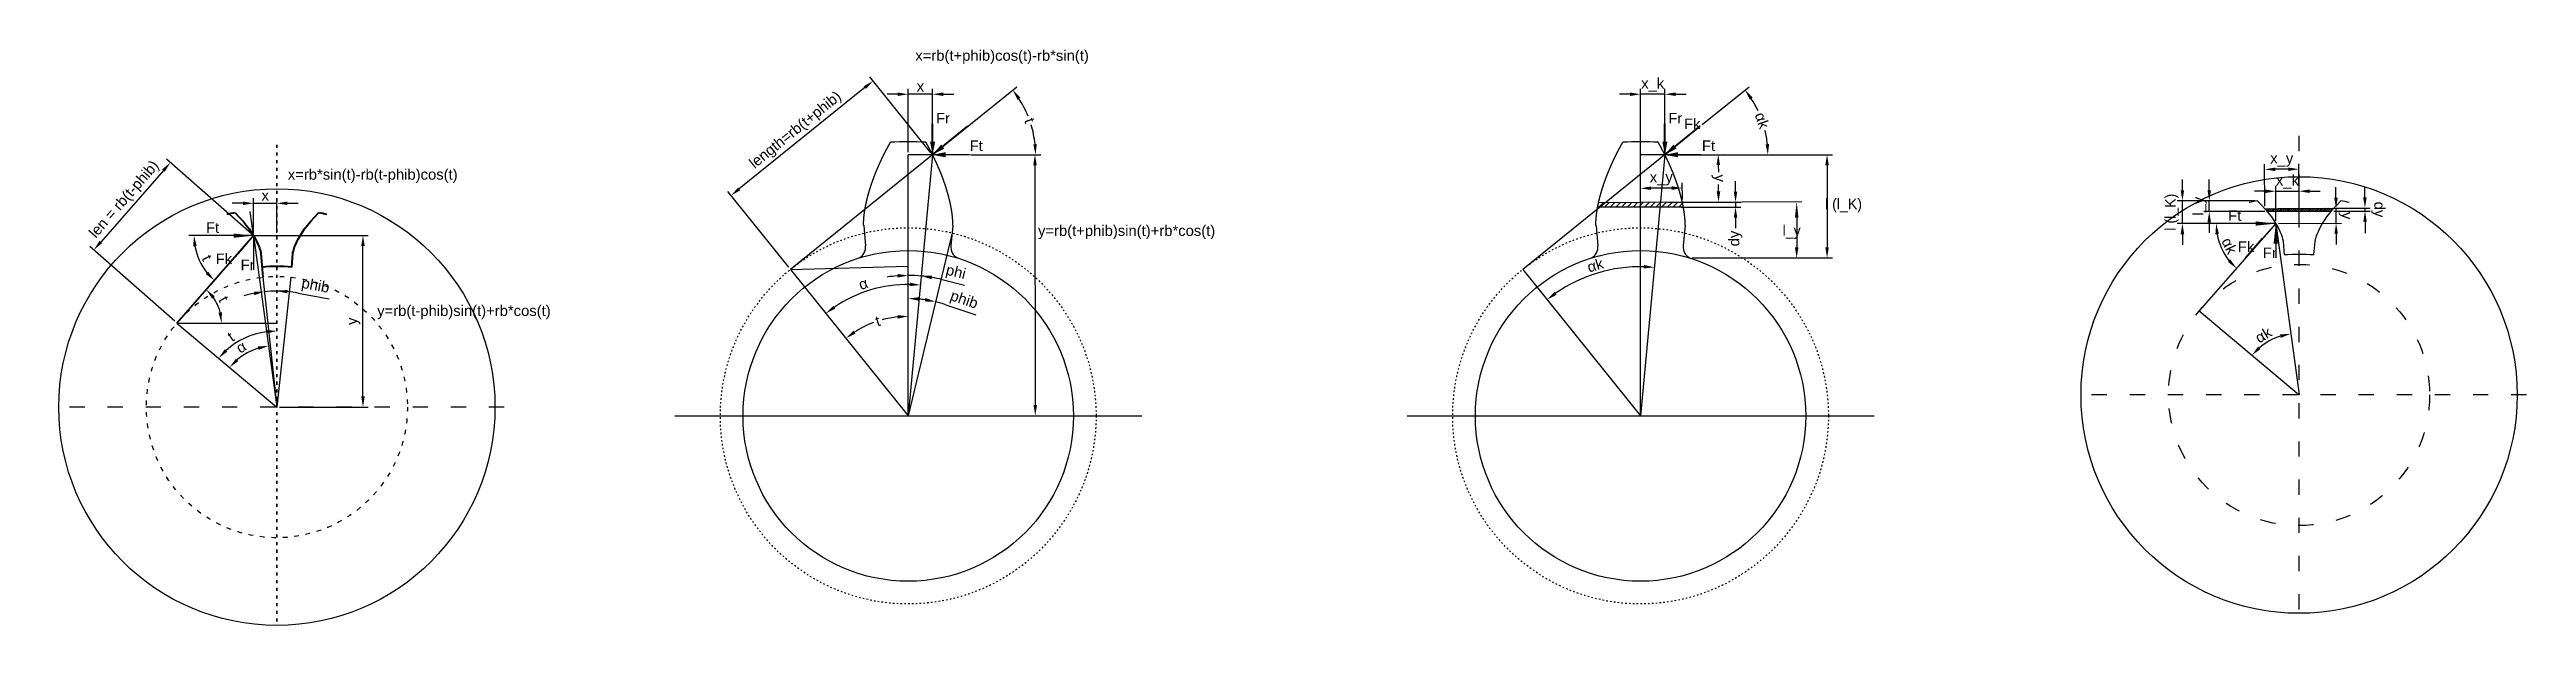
# Model space of a CAD drawing. Header units: millimetres. Extents: x -331 to 254, y 4 to 140.
import ezdxf

# ---------------------------------------------------------------- set-up
doc = ezdxf.new("R2010")
doc.units = ezdxf.units.MM
doc.header["$LTSCALE"] = 0.3
doc.linetypes.add('ACAD_ISO03W100', pattern=[30, 12, -18])
doc.layers.add('INTERNAL', color=7, linetype='Continuous')
doc.styles.get("Standard").update_dxf_attribs({"font": 'arial.ttf'})
doc.dimstyles.new('ISO-25', dxfattribs={"dimtxt": 2.5, "dimasz": 2.5, "dimexe": 1.25, "dimexo": 0.625, "dimtad": 1, "dimtxsty": 'Standard', "dimcen": 2.5, "dimadec": 0, "dimazin": 0, "dimtfac": 1, "dimtmove": 0, "dimatfit": 3, "dimfxl": 0, "dimarcsym": 0})

msp = doc.modelspace()

# ---------------------------------------------------------------- texts
at = {"char_height": 2.5, "width": 43.80849, "attachment_point": 1}
for s, insert in [('x=rb(t+phib)cos(t)-rb*sin(t)', (-126.276, 140.022)), ('x=rb*sin(t)-rb(t-phib)cos(t)', (-274.346, 111.989)), ('y=rb(t+phib)sin(t)+rb*cos(t)', (-97.321, 98.732)), ('y=rb(t-phib)sin(t)+rb*cos(t)', (-253.261, 79.866))]:
    msp.add_mtext(s, dxfattribs=dict(at, insert=insert))
at = {"color": 1, "char_height": 2.5, "attachment_point": 1}
for s, width, insert in [('Fr', 8.48871, (-121.382, 125.236)), ('Fr', 8.48871, (51.425, 125.236)), ('Fk', 6.60463, (55.111, 123.9)), ('Ft', 9.23406, (-113.456, 118.746)), ('Ft', 9.23406, (59.35, 118.746)), ('Ft', 9.23406, (-293.654, 99.45)), ('Ft', 9.23406, (183.533, 102.298)), ('Fk', 6.60463, (185.818, 94.93)), ('Fk', 6.60463, (-291.369, 92.082)), ('Fr', 8.48871, (-285.486, 90.654)), ('Fr', 8.48871, (191.701, 93.502))]:
    msp.add_mtext_dynamic_manual_height_columns(s, width=width, gutter_width=24.968, heights=[0], dxfattribs=dict(at, insert=insert))
at = {"color": 3, "char_height": 2.5, "attachment_point": 5}
for s, insert in [('{\\fGabriola|b0|i0|c0|p82;l (l_K)}', (92.757, 103.411)), ('{\\fGabriola|b0|i0|c0|p82;l_y}', (80.512, 97.159))]:
    msp.add_mtext(s, dxfattribs=dict(at, insert=insert))
at = {"color": 3, "insert": (218.894, 102.466), "char_height": 2.5, "attachment_point": 5, "rotation": 270.349749}
msp.add_mtext('{\\C3;dy}', dxfattribs=at)

# ---------------------------------------------------------------- blocks, each defined once
blk = doc.blocks.new('*D1')
at = {"color": 0, "lineweight": -2, "transparency": 16777216}
for p, q in [((42.36, 129.63), (39.86, 129.63)), ((44.86, 115.99), (44.86, 130.88)), ((50.61, 129.63), (44.86, 129.63)), ((50.61, 115.99), (50.61, 130.88)), ((53.11, 129.63), (55.61, 129.63))]:
    blk.add_line(p, q, dxfattribs=at)
at = {"color": 0, "transparency": 16777216}
for points in [[(42.36, 130.05), (42.36, 129.22), (44.86, 129.63)], [(53.11, 130.05), (53.11, 129.22), (50.61, 129.63)]]:
    blk.add_solid(points, dxfattribs=at)
at = {"layer": 'Defpoints', "color": 0, "transparency": 16777216}
for p in [(44.86, 129.63), (44.86, 115.37), (50.61, 115.37)]:
    blk.add_point(p, dxfattribs=at)
at = {"color": 0, "transparency": 16777216, "insert": (47.73, 131.85), "char_height": 2.5, "attachment_point": 5}
blk.add_mtext('x_k', dxfattribs=at)
blk = doc.blocks.new('*D3')
at = {"color": 0, "lineweight": -2, "transparency": 16777216}
blk.add_arc((44.87, 53.8), 35.19, 88.75104, 124.77282, dxfattribs=at)
at = {"color": 0, "transparency": 16777216}
for points in [[(45.66, 89.4), (45.62, 88.56), (48.14, 88.84)], [(25.06, 82.37), (24.56, 83.04), (22.8, 81.21)]]:
    blk.add_solid(points, dxfattribs=at)
at = {"layer": 'Defpoints', "color": 0, "transparency": 16777216}
for p in [(50.61, 115.37), (17.05, 88.35), (39.13, 88.52), (44.86, 53.82), (44.87, 53.82)]:
    blk.add_point(p, dxfattribs=at)
at = {"color": 0, "transparency": 16777216, "insert": (34.18, 89.31), "char_height": 2.5, "attachment_point": 5, "rotation": 16.76193}
blk.add_mtext('αk', dxfattribs=at)
blk = doc.blocks.new('*D4')
at = {"color": 0, "lineweight": -2, "transparency": 16777216}
for p, q in [((59.43, 122.47), (70.51, 131.4)), ((59.81, 115.37), (76.16, 115.37))]:
    blk.add_line(p, q, dxfattribs=at)
for start, end in [(25.18355, 32.94782), (5.89684, 13.66112)]:
    blk.add_arc((50.61, 115.37), 24.3, start, end, dxfattribs=at)
at = {"color": 0, "transparency": 16777216}
for points in [[(70.66, 128.34), (71.34, 128.83), (69.53, 130.61)], [(75.2, 117.89), (74.36, 117.85), (74.91, 115.37)]]:
    blk.add_solid(points, dxfattribs=at)
at = {"layer": 'Defpoints', "color": 0, "transparency": 16777216}
for p in [(58.94, 122.08), (74.29, 120.82), (50.61, 115.37), (59.18, 115.37), (17.05, 88.35)]:
    blk.add_point(p, dxfattribs=at)
at = {"color": 0, "transparency": 16777216, "insert": (73.53, 123.45), "char_height": 2.5, "attachment_point": 5, "rotation": 289.42233}
blk.add_mtext('αk', dxfattribs=at)
blk = doc.blocks.new('*D5')
at = {"color": 0, "lineweight": -2, "transparency": 16777216}
for p, q in [((51.23, 115.37), (64.44, 115.46)), ((63.21, 112.95), (63.22, 111.29)), ((63.25, 106.72), (63.24, 108.38)), ((51.31, 104.14), (64.52, 104.23))]:
    blk.add_line(p, q, dxfattribs=at)
at = {"color": 0, "transparency": 16777216}
for points in [[(63.62, 112.96), (62.79, 112.95), (63.19, 115.45)], [(63.67, 106.73), (62.83, 106.72), (63.27, 104.22)]]:
    blk.add_solid(points, dxfattribs=at)
at = {"layer": 'Defpoints', "color": 0, "transparency": 16777216}
for p in [(50.6, 115.37), (50.68, 104.14), (63.27, 104.22)]:
    blk.add_point(p, dxfattribs=at)
at = {"color": 0, "transparency": 16777216, "insert": (63.23, 109.84), "char_height": 2.5, "attachment_point": 5, "rotation": 270.38945}
blk.add_mtext('y', dxfattribs=at)
blk = doc.blocks.new('*D6')
at = {"color": 0, "lineweight": -2, "transparency": 16777216}
for p, q in [((44.85, 104.72), (44.83, 108.71)), ((52.21, 107.51), (47.34, 107.48)), ((54.73, 104.79), (54.7, 108.78))]:
    blk.add_line(p, q, dxfattribs=at)
at = {"color": 0, "transparency": 16777216}
for points in [[(47.33, 107.89), (47.34, 107.06), (44.84, 107.46)], [(52.21, 107.93), (52.22, 107.09), (54.71, 107.53)]]:
    blk.add_solid(points, dxfattribs=at)
at = {"layer": 'Defpoints', "color": 0, "transparency": 16777216}
for p in [(44.84, 107.46), (44.86, 104.1), (54.74, 104.17)]:
    blk.add_point(p, dxfattribs=at)
at = {"color": 0, "transparency": 16777216, "insert": (49.76, 109.74), "char_height": 2.5, "attachment_point": 5, "rotation": 0.38945}
blk.add_mtext('x_y', dxfattribs=at)
blk = doc.blocks.new('*D7')
at = {"color": 0, "lineweight": -2, "transparency": 16777216}
for p, q in [((67.28, 106.66), (67.28, 109.16)), ((54.45, 104.16), (68.53, 104.16)), ((54.45, 103.03), (68.53, 103.03)), ((67.28, 104.16), (67.28, 103.03)), ((67.28, 100.53), (67.28, 98.03))]:
    blk.add_line(p, q, dxfattribs=at)
at = {"color": 0, "transparency": 16777216}
for points in [[(66.86, 106.66), (67.69, 106.66), (67.28, 104.16)], [(66.86, 100.53), (67.69, 100.53), (67.28, 103.03)]]:
    blk.add_solid(points, dxfattribs=at)
at = {"layer": 'Defpoints', "color": 0, "transparency": 16777216}
for p in [(53.83, 104.16), (53.83, 103.03), (67.28, 103.03)]:
    blk.add_point(p, dxfattribs=at)
at = {"color": 0, "transparency": 16777216, "insert": (67.28, 95.63), "char_height": 2.5, "attachment_point": 5, "rotation": 90}
blk.add_mtext('dy', dxfattribs=at)
blk = doc.blocks.new('*D10')
at = {"color": 0, "lineweight": -2, "transparency": 16777216}
blk.add_arc((200.26, 58.74), 14.56, 107.61348, 130.10982, dxfattribs=at)
at = {"color": 0, "transparency": 16777216}
for points in [[(191.18, 69.58), (190.59, 70.17), (189.12, 68.11)], [(195.77, 73.03), (195.95, 72.21), (198.3, 73.17)]]:
    blk.add_solid(points, dxfattribs=at)
at = {"layer": 'Defpoints', "color": 0, "transparency": 16777216}
for p in [(194.75, 99.15), (176.69, 78.55), (194.85, 72.26), (200.26, 58.74), (200.26, 58.74)]:
    blk.add_point(p, dxfattribs=at)
at = {"color": 0, "transparency": 16777216, "insert": (191.84, 72.88), "char_height": 2.5, "attachment_point": 5, "rotation": 30.78163}
blk.add_mtext('{\\C3;αk}', dxfattribs=at)
blk = doc.blocks.new('*D13')
at = {"color": 0, "lineweight": -2, "transparency": 16777216}
for p, q in [((172.73, 107.02), (172.73, 109.52)), ((189.8, 104.52), (171.48, 104.52)), ((172.73, 99.15), (172.73, 104.52)), ((194.13, 99.15), (171.48, 99.15)), ((172.73, 96.65), (172.73, 94.15))]:
    blk.add_line(p, q, dxfattribs=at)
at = {"color": 0, "transparency": 16777216}
for points in [[(172.31, 107.02), (173.15, 107.02), (172.73, 104.52)], [(172.31, 96.65), (173.15, 96.65), (172.73, 99.15)]]:
    blk.add_solid(points, dxfattribs=at)
at = {"layer": 'Defpoints', "color": 0, "transparency": 16777216}
for p in [(172.73, 104.52), (190.42, 104.52), (194.75, 99.15)]:
    blk.add_point(p, dxfattribs=at)
at = {"color": 0, "transparency": 16777216, "insert": (170.25, 101.83), "char_height": 2.5, "attachment_point": 5, "rotation": 90}
blk.add_mtext('{\\fGabriola|b0|i0|c0|p82;\\C3;l (l_K)}', dxfattribs=at)
blk = doc.blocks.new('*D14')
at = {"color": 0, "lineweight": -2, "transparency": 16777216}
for p, q in [((208.96, 105.26), (208.94, 107.76)), ((195.36, 102.67), (210.22, 102.77)), ((208.99, 99.24), (208.97, 102.76)), ((195.38, 99.16), (210.24, 99.25)), ((209.01, 96.74), (209.02, 94.24))]:
    blk.add_line(p, q, dxfattribs=at)
at = {"color": 0, "transparency": 16777216}
for points in [[(209.37, 105.26), (208.54, 105.26), (208.97, 102.76)], [(209.42, 96.74), (208.59, 96.74), (208.99, 99.24)]]:
    blk.add_solid(points, dxfattribs=at)
at = {"layer": 'Defpoints', "color": 0, "transparency": 16777216}
for p in [(194.73, 102.67), (208.97, 102.76), (194.75, 99.15)]:
    blk.add_point(p, dxfattribs=at)
at = {"color": 0, "transparency": 16777216, "insert": (211.22, 101.01), "char_height": 2.5, "attachment_point": 5, "rotation": 270.34975}
blk.add_mtext('y', dxfattribs=at)
blk = doc.blocks.new('*D15')
at = {"color": 0, "lineweight": -2, "transparency": 16777216}
for p, q in [((192.18, 103.28), (192.12, 113.17)), ((197.71, 111.96), (194.63, 111.94)), ((200.26, 103.33), (200.2, 113.22))]:
    blk.add_line(p, q, dxfattribs=at)
at = {"color": 0, "transparency": 16777216}
for points in [[(194.63, 112.35), (194.63, 111.52), (192.13, 111.92)], [(197.7, 112.37), (197.71, 111.54), (200.21, 111.97)]]:
    blk.add_solid(points, dxfattribs=at)
at = {"layer": 'Defpoints', "color": 0, "transparency": 16777216}
for p in [(192.13, 111.92), (192.18, 102.66), (200.26, 102.7)]:
    blk.add_point(p, dxfattribs=at)
at = {"color": 0, "transparency": 16777216, "insert": (196.17, 114.19), "char_height": 2.5, "attachment_point": 5, "rotation": 0.34975}
blk.add_mtext('x_y', dxfattribs=at)
blk = doc.blocks.new('*D16')
at = {"color": 0, "lineweight": -2, "transparency": 16777216}
for p, q in [((192.25, 106.77), (189.75, 106.77)), ((194.75, 99.78), (194.75, 108.02)), ((194.75, 106.77), (200.26, 106.77)), ((200.26, 99.78), (200.26, 108.02)), ((202.76, 106.77), (205.26, 106.77))]:
    blk.add_line(p, q, dxfattribs=at)
at = {"color": 0, "transparency": 16777216}
for points in [[(192.25, 107.19), (192.25, 106.35), (194.75, 106.77)], [(202.76, 107.19), (202.76, 106.35), (200.26, 106.77)]]:
    blk.add_solid(points, dxfattribs=at)
at = {"layer": 'Defpoints', "color": 0, "transparency": 16777216}
for p in [(200.26, 106.77), (194.75, 99.15), (200.26, 99.15)]:
    blk.add_point(p, dxfattribs=at)
at = {"color": 0, "transparency": 16777216, "insert": (197.51, 108.99), "char_height": 2.5, "attachment_point": 5}
blk.add_mtext('x_k', dxfattribs=at)
blk = doc.blocks.new('*D17')
at = {"color": 0, "lineweight": -2, "transparency": 16777216}
for p, q in [((179.06, 107.02), (179.06, 109.52)), ((189.8, 104.52), (177.81, 104.52)), ((192.15, 101.96), (177.81, 101.96)), ((179.06, 101.96), (179.06, 104.52)), ((179.06, 99.46), (179.06, 96.96))]:
    blk.add_line(p, q, dxfattribs=at)
at = {"color": 0, "transparency": 16777216}
for points in [[(178.64, 107.02), (179.47, 107.02), (179.06, 104.52)], [(178.64, 99.46), (179.47, 99.46), (179.06, 101.96)]]:
    blk.add_solid(points, dxfattribs=at)
at = {"layer": 'Defpoints', "color": 0, "transparency": 16777216}
for p in [(179.06, 104.52), (190.42, 104.52), (192.77, 101.96)]:
    blk.add_point(p, dxfattribs=at)
at = {"color": 0, "transparency": 16777216, "insert": (176.81, 103.24), "char_height": 2.5, "attachment_point": 5, "rotation": 90}
blk.add_mtext('l_y', dxfattribs=at)
blk = doc.blocks.new('*D18')
at = {"color": 0, "lineweight": -2, "transparency": 16777216}
for p, q in [((189.41, 99.15), (179.45, 99.15)), ((187.21, 90.55), (184.66, 87.65))]:
    blk.add_line(p, q, dxfattribs=at)
blk.add_arc((194.75, 99.15), 14.05, 190.20514, 218.5371, dxfattribs=at)
at = {"color": 0, "transparency": 16777216}
for points in [[(180.51, 96.62), (181.34, 96.7), (180.7, 99.15)], [(184.06, 90.68), (183.46, 90.11), (185.49, 88.59)]]:
    blk.add_solid(points, dxfattribs=at)
at = {"layer": 'Defpoints', "color": 0, "transparency": 16777216}
for p in [(181.26, 95.22), (190.03, 99.15), (191.64, 95.6), (194.75, 99.15), (187.62, 91.02)]:
    blk.add_point(p, dxfattribs=at)
at = {"color": 0, "transparency": 16777216, "insert": (183.79, 93.9), "char_height": 2.5, "attachment_point": 5, "rotation": 295.57373}
blk.add_mtext('{\\C3;αk}', dxfattribs=at)
blk = doc.blocks.new('*D19')
at = {"color": 0, "lineweight": -2, "transparency": 16777216}
for p, q in [((-130.45, 129.63), (-132.95, 129.63)), ((-127.95, 115.99), (-127.95, 130.88)), ((-122.2, 129.63), (-127.95, 129.63)), ((-122.2, 115.99), (-122.2, 130.88)), ((-119.7, 129.63), (-117.2, 129.63))]:
    blk.add_line(p, q, dxfattribs=at)
at = {"color": 0, "transparency": 16777216}
for points in [[(-130.45, 130.05), (-130.45, 129.22), (-127.95, 129.63)], [(-119.7, 130.05), (-119.7, 129.22), (-122.2, 129.63)]]:
    blk.add_solid(points, dxfattribs=at)
at = {"layer": 'Defpoints', "color": 0, "transparency": 16777216}
for p in [(-127.95, 129.63), (-127.95, 115.37), (-122.2, 115.37)]:
    blk.add_point(p, dxfattribs=at)
at = {"color": 0, "transparency": 16777216, "insert": (-125.07, 131.51), "char_height": 2.5, "attachment_point": 5}
blk.add_mtext('x', dxfattribs=at)
blk = doc.blocks.new('*D20')
at = {"color": 0, "lineweight": -2, "transparency": 16777216}
blk.add_arc((-127.93, 53.8), 31.01, 89.29885, 124.22501, dxfattribs=at)
at = {"color": 0, "transparency": 16777216}
for points in [[(-127.53, 85.23), (-127.58, 84.4), (-125.06, 84.68)], [(-145.13, 79.11), (-145.63, 79.78), (-147.39, 77.96)]]:
    blk.add_solid(points, dxfattribs=at)
at = {"layer": 'Defpoints', "color": 0, "transparency": 16777216}
for p in [(-122.2, 115.37), (-155.75, 88.35), (-133, 84.4), (-127.95, 53.82), (-127.93, 53.82)]:
    blk.add_point(p, dxfattribs=at)
at = {"color": 0, "transparency": 16777216, "insert": (-138.55, 84.95), "char_height": 2.5, "width": 3.6289, "attachment_point": 5, "rotation": 18.82824}
blk.add_mtext('α', dxfattribs=at)
blk = doc.blocks.new('*D21')
at = {"color": 0, "lineweight": -2, "transparency": 16777216}
for p, q in [((-121.71, 115.76), (-102.3, 131.4)), ((-113, 115.37), (-96.65, 115.37))]:
    blk.add_line(p, q, dxfattribs=at)
for start, end in [(21.93805, 32.94782), (5.89684, 16.90662)]:
    blk.add_arc((-122.2, 115.37), 24.3, start, end, dxfattribs=at)
at = {"color": 0, "transparency": 16777216}
for points in [[(-102.14, 128.34), (-101.47, 128.83), (-103.27, 130.61)], [(-97.61, 117.89), (-98.44, 117.85), (-97.9, 115.37)]]:
    blk.add_solid(points, dxfattribs=at)
at = {"layer": 'Defpoints', "color": 0, "transparency": 16777216}
for p in [(-98.52, 120.82), (-122.2, 115.37), (-122.2, 115.37), (-113.63, 115.37), (-155.75, 88.35)]:
    blk.add_point(p, dxfattribs=at)
at = {"color": 0, "transparency": 16777216, "insert": (-99.28, 123.45), "char_height": 2.5, "attachment_point": 5, "rotation": 289.42233}
blk.add_mtext('t', dxfattribs=at)
blk = doc.blocks.new('*D22')
at = {"color": 0, "lineweight": -2, "transparency": 16777216}
for p, q in [((-121.58, 115.37), (-96.79, 115.4)), ((-98.04, 112.9), (-97.97, 56.35)), ((-121.5, 53.82), (-96.71, 53.85))]:
    blk.add_line(p, q, dxfattribs=at)
at = {"color": 0, "transparency": 16777216}
for points in [[(-97.62, 112.9), (-98.45, 112.9), (-98.04, 115.4)], [(-97.55, 56.35), (-98.38, 56.35), (-97.96, 53.85)]]:
    blk.add_solid(points, dxfattribs=at)
at = {"layer": 'Defpoints', "color": 0, "transparency": 16777216}
for p in [(-122.2, 115.37), (-122.13, 53.82), (-97.96, 53.85)]:
    blk.add_point(p, dxfattribs=at)
blk = doc.blocks.new('*D25')
at = {"color": 0, "lineweight": -2, "transparency": 16777216}
for start, end in [(96.10584, 105.21875), (110.42845, 122.73883)]:
    blk.add_arc((-127.95, 53.82), 23.47, start, end, dxfattribs=at)
at = {"color": 0, "transparency": 16777216}
for points in [[(-130.47, 77.57), (-130.42, 76.74), (-127.95, 77.29)], [(-140.4, 73.22), (-140.88, 73.9), (-142.67, 72.1)]]:
    blk.add_solid(points, dxfattribs=at)
at = {"layer": 'Defpoints', "color": 0, "transparency": 16777216}
for p in [(-127.95, 115.37), (-155.75, 88.35), (-138.2, 74.93), (-127.95, 53.82), (-127.95, 53.82)]:
    blk.add_point(p, dxfattribs=at)
at = {"color": 0, "transparency": 16777216, "insert": (-135.13, 76.16), "char_height": 2.5, "attachment_point": 5, "rotation": 17.8236}
blk.add_mtext('t', dxfattribs=at)
blk = doc.blocks.new('*D27')
at = {"color": 0, "lineweight": -2, "transparency": 16777216}
blk.add_line((-119.09, 80.03), (-112.01, 77.63), dxfattribs=at)
for start, end in [(81.68918, 84.82049), (71.33015, 76.50967)]:
    blk.add_arc((-127.95, 53.82), 27.66, start, end, dxfattribs=at)
at = {"color": 0, "transparency": 16777216}
for points in [[(-125.47, 80.96), (-125.43, 81.79), (-127.95, 81.48)], [(-123.87, 81.6), (-124.03, 80.79), (-121.49, 80.72)]]:
    blk.add_solid(points, dxfattribs=at)
at = {"layer": 'Defpoints', "color": 0, "transparency": 16777216}
for p in [(-127.95, 115.37), (-117.61, 96.93), (-125.78, 81.4), (-127.95, 53.82), (-127.95, 53.82)]:
    blk.add_point(p, dxfattribs=at)
at = {"color": 0, "transparency": 16777216, "insert": (-114.84, 80.94), "char_height": 2.5, "attachment_point": 5, "rotation": 341.33015}
blk.add_mtext('phib', dxfattribs=at)
blk = doc.blocks.new('*D28')
at = {"color": 0, "lineweight": -2, "transparency": 16777216}
blk.add_line((-119.93, 85.95), (-114.65, 84.64), dxfattribs=at)
for start, end in [(94.30591, 98.61182), (84.67919, 90), (76.06127, 84.67919), (76.06737, 80.37328)]:
    blk.add_arc((-127.95, 53.65), 33.27, start, end, dxfattribs=at)
at = {"color": 0, "transparency": 16777216}
for points in [[(-130.46, 87.25), (-130.43, 86.42), (-127.95, 86.93)], [(-122.44, 86.04), (-122.33, 86.87), (-124.86, 86.78)]]:
    blk.add_solid(points, dxfattribs=at)
at = {"layer": 'Defpoints', "color": 0, "transparency": 16777216}
for p in [(-127.95, 115.37), (-122.2, 115.37), (-126.92, 86.91), (-127.95, 53.82), (-127.93, 53.82)]:
    blk.add_point(p, dxfattribs=at)
at = {"color": 0, "transparency": 16777216, "insert": (-116.76, 87.45), "char_height": 2.5, "attachment_point": 5, "rotation": 346.06127}
blk.add_mtext('phi', dxfattribs=at)
blk = doc.blocks.new('*D29')
at = {"color": 0, "lineweight": -2, "transparency": 16777216}
for p, q in [((-138.16, 131.21), (-167.82, 107.32)), ((-122.59, 115.86), (-137, 133.75)), ((-156.15, 88.84), (-170.55, 106.73))]:
    blk.add_line(p, q, dxfattribs=at)
at = {"color": 0, "transparency": 16777216}
for points in [[(-138.43, 131.53), (-137.9, 130.88), (-136.22, 132.78)], [(-168.09, 107.65), (-167.56, 107), (-169.77, 105.76)]]:
    blk.add_solid(points, dxfattribs=at)
at = {"layer": 'Defpoints', "color": 0, "transparency": 16777216}
for p in [(-122.2, 115.37), (-169.77, 105.76), (-155.75, 88.35)]:
    blk.add_point(p, dxfattribs=at)
at = {"color": 0, "transparency": 16777216, "insert": (-154.41, 121.03), "char_height": 2.5, "attachment_point": 5, "rotation": 38.84467}
blk.add_mtext('length=rb(t+phib)', dxfattribs=at)
blk = doc.blocks.new('*D42')
at = {"color": 0, "lineweight": -2, "transparency": 16777216}
blk.add_arc((-276.92, 55.89), 14.56, 107.61348, 130.10982, dxfattribs=at)
at = {"color": 0, "transparency": 16777216}
for points in [[(-281.42, 70.18), (-281.24, 69.37), (-278.89, 70.32)], [(-286.01, 66.74), (-286.6, 67.33), (-288.07, 65.26)]]:
    blk.add_solid(points, dxfattribs=at)
at = {"layer": 'Defpoints', "color": 0, "transparency": 16777216}
for p in [(-282.43, 96.3), (-300.5, 75.71), (-282.34, 69.41), (-276.92, 55.89), (-276.92, 55.89)]:
    blk.add_point(p, dxfattribs=at)
at = {"color": 0, "transparency": 16777216, "insert": (-285.35, 70.03), "char_height": 2.5, "attachment_point": 5, "rotation": 30.78163}
blk.add_mtext('{\\C3;α}', dxfattribs=at)
blk = doc.blocks.new('*D46')
at = {"color": 0, "lineweight": -2, "transparency": 16777216}
for p, q in [((-284.94, 103.92), (-287.44, 103.92)), ((-282.44, 96.93), (-282.44, 105.17)), ((-282.44, 103.92), (-276.92, 103.92)), ((-276.92, 96.93), (-276.92, 105.17)), ((-274.42, 103.92), (-271.92, 103.92))]:
    blk.add_line(p, q, dxfattribs=at)
at = {"color": 0, "transparency": 16777216}
for points in [[(-284.94, 104.34), (-284.94, 103.51), (-282.44, 103.92)], [(-274.42, 104.34), (-274.42, 103.51), (-276.92, 103.92)]]:
    blk.add_solid(points, dxfattribs=at)
at = {"layer": 'Defpoints', "color": 0, "transparency": 16777216}
for p in [(-276.92, 103.92), (-282.44, 96.3), (-276.92, 96.3)]:
    blk.add_point(p, dxfattribs=at)
at = {"color": 0, "transparency": 16777216, "insert": (-279.68, 105.8), "char_height": 2.5, "width": 5.3956, "attachment_point": 5}
blk.add_mtext('x', dxfattribs=at)
blk = doc.blocks.new('*D48')
at = {"color": 0, "lineweight": -2, "transparency": 16777216}
for p, q in [((-287.78, 96.3), (-297.74, 96.3)), ((-289.98, 87.7), (-292.53, 84.8))]:
    blk.add_line(p, q, dxfattribs=at)
blk.add_arc((-282.43, 96.3), 14.05, 190.20514, 218.5371, dxfattribs=at)
at = {"color": 0, "transparency": 16777216}
for points in [[(-296.68, 93.78), (-295.85, 93.85), (-296.49, 96.3)], [(-293.13, 87.83), (-293.73, 87.26), (-291.7, 85.74)]]:
    blk.add_solid(points, dxfattribs=at)
at = {"layer": 'Defpoints', "color": 0, "transparency": 16777216}
for p in [(-287.15, 96.3), (-282.43, 96.3), (-295.93, 92.37), (-289.57, 88.17), (-285.55, 92.75)]:
    blk.add_point(p, dxfattribs=at)
at = {"color": 0, "transparency": 16777216, "insert": (-293.41, 91.05), "char_height": 2.5, "attachment_point": 5, "rotation": 295.57373}
blk.add_mtext('t', dxfattribs=at)
blk = doc.blocks.new('*D49')
at = {"color": 0, "lineweight": -2, "transparency": 16777216}
blk.add_arc((-276.92, 55.89), 17.94, 97.99139, 131.96667, dxfattribs=at)
at = {"color": 0, "transparency": 16777216}
for points in [[(-279.45, 74.07), (-279.39, 73.24), (-276.92, 73.83)], [(-288.62, 68.94), (-289.22, 69.52), (-290.66, 67.43)]]:
    blk.add_solid(points, dxfattribs=at)
at = {"layer": 'Defpoints', "color": 0, "transparency": 16777216}
for p in [(-276.92, 118.7), (-300.5, 75.71), (-282.06, 73.08), (-276.92, 55.89), (-276.92, 5.37)]:
    blk.add_point(p, dxfattribs=at)
at = {"color": 0, "transparency": 16777216, "insert": (-287.79, 72.48), "char_height": 2.5, "attachment_point": 5, "rotation": 33.23231}
blk.add_mtext('t', dxfattribs=at)
blk = doc.blocks.new('*D50')
at = {"color": 0, "lineweight": -2, "transparency": 16777216}
for p, q in [((-281.81, 96.34), (-255.36, 96.34)), ((-256.61, 58.39), (-256.61, 93.84)), ((-276.3, 55.89), (-255.36, 55.89))]:
    blk.add_line(p, q, dxfattribs=at)
at = {"color": 0, "transparency": 16777216}
for points in [[(-257.02, 93.84), (-256.19, 93.84), (-256.61, 96.34)], [(-257.02, 58.39), (-256.19, 58.39), (-256.61, 55.89)]]:
    blk.add_solid(points, dxfattribs=at)
at = {"layer": 'Defpoints', "color": 0, "transparency": 16777216}
for p in [(-282.44, 96.34), (-256.61, 96.34), (-276.92, 55.89)]:
    blk.add_point(p, dxfattribs=at)
at = {"color": 0, "transparency": 16777216, "insert": (-258.85, 76.12), "char_height": 2.5, "attachment_point": 5, "rotation": 90}
blk.add_mtext('y ', dxfattribs=at)
blk = doc.blocks.new('*D52')
at = {"color": 0, "lineweight": -2, "ltscale": 0.3, "transparency": 16777216}
blk.add_line((-271.94, 82.77), (-264.59, 81.41), dxfattribs=at)
for start, end in [(101.39119, 106.63368), (90, 96.14871), (79.50402, 90), (79.51503, 84.75752)]:
    blk.add_arc((-276.92, 55.89), 27.33, start, end, dxfattribs=at)
at = {"color": 0, "ltscale": 0.3, "transparency": 16777216}
for points in [[(-282.38, 83.1), (-282.26, 82.28), (-279.85, 83.07)], [(-274.44, 82.7), (-274.41, 83.53), (-276.92, 83.23)]]:
    blk.add_solid(points, dxfattribs=at)
at = {"layer": 'Defpoints', "color": 0, "ltscale": 0.3, "transparency": 16777216}
for p in [(-276.92, 118.7), (-280.22, 86.51), (-278.88, 83.16), (-276.92, 55.89), (-276.92, 5.37)]:
    blk.add_point(p, dxfattribs=at)
at = {"color": 0, "ltscale": 0.3, "transparency": 16777216, "insert": (-267.86, 84.27), "char_height": 2.5, "attachment_point": 5, "rotation": 349.50402}
blk.add_mtext('phib', dxfattribs=at)
blk = doc.blocks.new('*D55')
at = {"color": 0, "lineweight": -2, "ltscale": 0.3, "transparency": 16777216}
for p, q in [((-303.71, 111.64), (-318.48, 94.8)), ((-282.9, 96.72), (-303, 114.34)), ((-300.97, 76.12), (-321.07, 93.75))]:
    blk.add_line(p, q, dxfattribs=at)
at = {"color": 0, "ltscale": 0.3, "transparency": 16777216}
for points in [[(-304.02, 111.91), (-303.39, 111.36), (-302.06, 113.52)], [(-318.79, 95.08), (-318.16, 94.53), (-320.13, 92.92)]]:
    blk.add_solid(points, dxfattribs=at)
at = {"layer": 'Defpoints', "color": 0, "ltscale": 0.3, "transparency": 16777216}
for p in [(-282.43, 96.3), (-320.13, 92.92), (-300.5, 75.71)]:
    blk.add_point(p, dxfattribs=at)
at = {"color": 0, "ltscale": 0.3, "transparency": 16777216, "insert": (-312.79, 104.71), "char_height": 2.5, "attachment_point": 5, "rotation": 48.74223}
blk.add_mtext('len = rb(t-phib)', dxfattribs=at)
blk = doc.blocks.new('*D56')
at = {"color": 0, "lineweight": -2, "transparency": 16777216}
blk.add_arc((-300.5, 75.71), 10.5, 13.67286, 35.06937, dxfattribs=at)
at = {"color": 0, "transparency": 16777216}
for points in [[(-292.22, 81.46), (-291.6, 82.02), (-293.58, 83.6)], [(-289.88, 78.24), (-290.71, 78.14), (-290, 75.71)]]:
    blk.add_solid(points, dxfattribs=at)
at = {"layer": 'Defpoints', "color": 0, "transparency": 16777216}
for p in [(-282.43, 96.3), (-290.42, 78.65), (-300.5, 75.71), (-300.5, 75.71), (-276.92, 75.71)]:
    blk.add_point(p, dxfattribs=at)
at = {"color": 0, "transparency": 16777216, "insert": (-289.47, 81.35), "char_height": 2.5, "attachment_point": 5, "rotation": 297.10552}
blk.add_mtext('t', dxfattribs=at)

# ---------------------------------------------------------------- dimensions: what is measured, and where the dimension line sits
dim = msp.add_aligned_dim(p1=(-122.2, 115.371), p2=(-155.754, 88.349), distance=-22.349, text='length=rb(t+phib)', dimstyle='ISO-25')
dim.commit()
dim.dimension.update_dxf_attribs({"geometry": '*D29', "text_midpoint": (-154.414, 121.029)})
at = {"color": 6}
dim = msp.add_angular_dim_2l(base=(-98.516, 120.816), line1=((-122.2, 115.371), (-155.754, 88.349)), line2=((-113.626, 115.371), (-122.2, 115.371)), text='t', dimstyle='ISO-25', override={"dimtad": 0}, dxfattribs=at)
dim.commit()
dim.dimension.update_dxf_attribs({"geometry": '*D21', "text_midpoint": (-99.281, 123.451)})
at = {"color": 3}
for base, p1, p2, text, picture, middle in [((-127.947, 129.633), (-122.198, 115.368), (-127.947, 115.368), 'x', '*D19', (-125.073, 129.633)), ((44.859, 129.633), (50.608, 115.368), (44.859, 115.368), 'x_k', '*D1', (47.734, 129.633)), ((-276.923, 103.923), (-282.438, 96.303), (-276.923, 96.303), 'x', '*D46', (-279.681, 103.923)), ((200.264, 106.771), (194.748, 99.151), (200.264, 99.151), 'x_k', '*D16', (197.506, 106.771))]:
    dim = msp.add_linear_dim(base=base, p1=p1, p2=p2, text=text, dimstyle='ISO-25', dxfattribs=at)
    dim.commit()
    dim.dimension.update_dxf_attribs({"geometry": picture, "text_midpoint": middle, "dimtype": 160})
dim = msp.add_angular_dim_2l(base=(74.291, 120.816), line1=((58.94, 122.081), (17.053, 88.349)), line2=((59.18, 115.371), (50.607, 115.371)), text='αk', dimstyle='ISO-25', override={"dimtad": 0}, dxfattribs=at)
dim.commit()
dim.dimension.update_dxf_attribs({"geometry": '*D4', "text_midpoint": (73.526, 123.451)})
for base, line1, line2, text, picture, middle in [((-282.063, 73.08), ((-276.923, 5.366), (-276.923, 118.704)), ((-300.501, 75.707), (-276.923, 55.893)), 't', '*D49', (-286.754, 70.898)), ((-132.999, 84.401), ((-155.754, 88.349), (-127.947, 53.82)), ((-122.2, 115.368), (-127.932, 53.82)), 'α', '*D20', (-137.943, 83.158)), ((-282.338, 69.412), ((-282.433, 96.303), (-276.923, 55.893)), ((-300.501, 75.707), (-276.923, 55.893)), '{\\C3;α}', '*D42', (-284.375, 68.404)), ((-290.419, 78.645), ((-282.433, 96.303), (-300.501, 75.707)), ((-300.501, 75.707), (-276.923, 75.707)), 't', '*D56', (-291.153, 80.492)), ((-295.927, 92.371), ((-282.433, 96.303), (-287.154, 96.303)), ((-285.546, 92.755), (-289.566, 88.172)), 't', '*D48', (-295.111, 90.236)), ((181.26, 95.219), ((194.753, 99.151), (190.033, 99.151)), ((191.641, 95.603), (187.621, 91.02)), '{\\C3;αk}', '*D18', (182.076, 93.084))]:
    dim = msp.add_angular_dim_2l(base=base, line1=line1, line2=line2, text=text, dimstyle='ISO-25', dxfattribs=at)
    dim.commit()
    dim.dimension.update_dxf_attribs({"geometry": picture, "text_midpoint": middle, "dimtype": 162})
at = {"ltscale": 0.3}
dim = msp.add_angular_dim_2l(base=(-278.877, 83.156), line1=((-276.923, 5.366), (-276.923, 118.704)), line2=((-280.221, 86.514), (-276.923, 55.893)), text='phib', dimstyle='ISO-25', dxfattribs=at)
dim.commit()
dim.dimension.update_dxf_attribs({"geometry": '*D52', "text_midpoint": (-267.862, 84.272)})
at = {"color": 5, "ltscale": 0.3}
dim = msp.add_aligned_dim(p1=(-282.433, 96.303), p2=(-300.501, 75.707), distance=-26.106, text='len = rb(t-phib)', dimstyle='ISO-25', dxfattribs=at)
dim.commit()
dim.dimension.update_dxf_attribs({"geometry": '*D55', "text_midpoint": (-312.794, 104.713)})
at = {"color": 6}
dim = msp.add_angular_dim_2l(base=(-138.198, 74.934), line1=((-155.754, 88.349), (-127.947, 53.82)), line2=((-127.947, 53.82), (-127.947, 115.368)), text='t', dimstyle='ISO-25', override={"dimtad": 0}, dxfattribs=at)
dim.commit()
dim.dimension.update_dxf_attribs({"geometry": '*D25', "text_midpoint": (-135.131, 76.164), "dimtype": 162})
at = {"color": 3}
for base, line1, line2, text, picture, middle in [((-126.917, 86.91), ((-122.2, 115.368), (-127.932, 53.82)), ((-127.947, 53.82), (-127.947, 115.368)), 'phi', '*D28', (-116.755, 87.447)), ((-125.778, 81.4), ((-127.947, 53.82), (-127.947, 115.368)), ((-117.605, 96.93), (-127.947, 53.82)), 'phib', '*D27', (-114.837, 80.937)), ((39.126, 88.516), ((17.053, 88.349), (44.859, 53.82)), ((50.607, 115.368), (44.875, 53.82)), 'αk', '*D3', (34.179, 89.308))]:
    dim = msp.add_angular_dim_2l(base=base, line1=line1, line2=line2, text=text, dimstyle='ISO-25', dxfattribs=at)
    dim.commit()
    dim.dimension.update_dxf_attribs({"geometry": picture, "text_midpoint": middle})
for base, p1, p2, angle, text, picture, middle in [((-97.964, 53.85), (-122.203, 115.368), (-122.126, 53.82), 270.071062, ' ', '*D22', (-98.009, 89.592)), ((67.278, 103.026), (53.825, 104.159), (53.825, 103.026), 270, 'dy', '*D7', (67.278, 95.632))]:
    dim = msp.add_linear_dim(base=base, p1=p1, p2=p2, angle=angle, text=text, dimstyle='ISO-25', override={"dimtad": 0}, dxfattribs=at)
    dim.commit()
    dim.dimension.update_dxf_attribs({"geometry": picture, "text_midpoint": middle, "dimtype": 161})
dim = msp.add_aligned_dim(p1=(54.736, 104.165), p2=(44.859, 104.098), distance=-3.362, text='x_y', dimstyle='ISO-25', dxfattribs=at)
dim.commit()
dim.dimension.update_dxf_attribs({"geometry": '*D6', "text_midpoint": (49.759, 109.736)})
dim = msp.add_aligned_dim(p1=(50.604, 115.368), p2=(50.68, 104.138), distance=12.587, text='y', dimstyle='ISO-25', override={"dimtad": 0}, dxfattribs=at)
dim.commit()
dim.dimension.update_dxf_attribs({"geometry": '*D5', "text_midpoint": (63.229, 109.838)})
for base, p1, p2, angle, text, picture, middle, dimtype in [((192.128, 111.922), (200.264, 102.704), (192.185, 102.655), 180.349749, 'x_y', '*D15', (196.187, 111.947), 161), ((172.731, 104.518), (194.753, 99.151), (190.421, 104.518), 90, '{\\fGabriola|b0|i0|c0|p82;\\C3;l (l_K)}', '*D13', (172.731, 101.835), 160), ((179.057, 104.518), (192.774, 101.956), (190.421, 104.518), 90, 'l_y', '*D17', (179.057, 103.237), 160), ((208.971, 102.758), (194.753, 99.151), (194.732, 102.671), 90.349749, 'y', '*D14', (208.981, 100.998), 161)]:
    dim = msp.add_linear_dim(base=base, p1=p1, p2=p2, angle=angle, text=text, dimstyle='ISO-25', dxfattribs=at)
    dim.commit()
    dim.dimension.update_dxf_attribs({"geometry": picture, "text_midpoint": middle, "dimtype": dimtype})
dim = msp.add_linear_dim(base=(-256.607, 96.34), p1=(-276.923, 55.893), p2=(-282.438, 96.34), angle=90, text='y ', dimstyle='ISO-25')
dim.commit()
dim.dimension.update_dxf_attribs({"geometry": '*D50', "text_midpoint": (-258.849, 76.117)})
dim = msp.add_angular_dim_2l(base=(194.849, 72.26), line1=((194.753, 99.151), (200.264, 58.741)), line2=((176.686, 78.555), (200.264, 58.741)), text='{\\C3;αk}', dimstyle='ISO-25')
dim.commit()
dim.dimension.update_dxf_attribs({"geometry": '*D10', "text_midpoint": (192.811, 71.252), "dimtype": 162})

# ---------------------------------------------------------------- hatches: boundary and pattern name
h = msp.add_hatch()
h.set_pattern_fill('ANSI31', color=256, scale=0.3)
h.set_pattern_definition([(45, (-256.6961, 56.49), (-0.6735192, 0.6735192), [])])
h.paths.add_polyline_path([(44.859, 104.098), (36.539, 104.042), (35.278, 103.026), (44.859, 103.026)])
edge = h.paths.add_edge_path()
edge.add_line((36.539, 104.042), (34.953, 104.031))
edge.add_spline(control_points=[(34.953, 104.031), (34.952, 104.028), (34.949, 104.011), (34.942, 103.981), (34.933, 103.94), (34.924, 103.899), (34.916, 103.858), (34.907, 103.818), (34.898, 103.777), (34.89, 103.736), (34.881, 103.695), (34.873, 103.654), (34.864, 103.613), (34.856, 103.572), (34.847, 103.531), (34.839, 103.49), (34.831, 103.45), (34.823, 103.409), (34.815, 103.368), (34.807, 103.327), (34.799, 103.286), (34.791, 103.245), (34.783, 103.204), (34.775, 103.163), (34.767, 103.123), (34.759, 103.082), (34.753, 103.05), (34.75, 103.031), (34.749, 103.026)], knot_values=[2.177309, 2.177309, 2.177309, 2.177309, 2.1817811, 2.2027489, 2.2237096, 2.2446632, 2.2656097, 2.286549, 2.3074812, 2.3284063, 2.3493242, 2.3702351, 2.3911388, 2.4120354, 2.4329249, 2.4538072, 2.4746825, 2.4955506, 2.5164116, 2.5372654, 2.5581122, 2.5789518, 2.5997843, 2.6206097, 2.6414279, 2.6622391, 2.6830431, 2.690613, 2.690613, 2.690613, 2.690613], degree=3, periodic=0)
edge.add_line((34.749, 103.026), (35.278, 103.026))
edge.add_line((35.278, 103.026), (36.539, 104.042))
h.paths.add_polyline_path([(49.56, 104.13), (44.859, 104.098), (44.859, 103.026), (49.458, 103.026)])
edge = h.paths.add_edge_path()
edge.add_spline(control_points=[(54.969, 103.026), (54.969, 103.031), (54.965, 103.05), (54.959, 103.082), (54.951, 103.123), (54.944, 103.163), (54.936, 103.204), (54.928, 103.245), (54.92, 103.286), (54.912, 103.327), (54.904, 103.368), (54.896, 103.409), (54.888, 103.45), (54.879, 103.49), (54.871, 103.531), (54.863, 103.572), (54.854, 103.613), (54.846, 103.654), (54.837, 103.695), (54.829, 103.736), (54.82, 103.777), (54.812, 103.818), (54.803, 103.858), (54.794, 103.899), (54.785, 103.94), (54.776, 103.981), (54.767, 104.022), (54.758, 104.063), (54.749, 104.104), (54.742, 104.138), (54.737, 104.159), (54.736, 104.165)], knot_values=[2.177309, 2.177309, 2.177309, 2.177309, 2.1848789, 2.2056829, 2.226494, 2.2473123, 2.2681377, 2.2889702, 2.3098098, 2.3306565, 2.3515104, 2.3723714, 2.3932395, 2.4141147, 2.4349971, 2.4558866, 2.4767832, 2.4976869, 2.5185977, 2.5395157, 2.5604408, 2.581373, 2.6023123, 2.6232588, 2.6442123, 2.665173, 2.6861408, 2.7071158, 2.7280978, 2.749087, 2.7595575, 2.7595575, 2.7595575, 2.7595575], degree=3, periodic=0)
edge.add_line((54.736, 104.165), (49.56, 104.13))
edge.add_line((49.56, 104.13), (49.458, 103.026))
edge.add_line((49.458, 103.026), (54.969, 103.026))
h = msp.add_hatch()
h.set_pattern_fill('ANSI31', color=256, scale=0.1)
edge = h.paths.add_edge_path()
edge.add_line((200.264, 102.704), (192.185, 102.655))
edge.add_spline(control_points=[(192.185, 102.655), (192.391, 102.419), (192.587, 102.186), (192.774, 101.956)], knot_values=[0.2367107, 0.2367107, 0.2367107, 0.2367107, 0.3296637, 0.3296637, 0.3296637, 0.3296637], degree=3, periodic=0)
edge.add_line((192.774, 101.956), (200.264, 102.002))
edge.add_line((200.264, 102.002), (200.264, 102.704))
edge = h.paths.add_edge_path()
edge.add_spline(control_points=[(207.829, 102.048), (208.02, 102.28), (208.22, 102.516), (208.43, 102.754)], knot_values=[0.682719, 0.682719, 0.682719, 0.682719, 0.7762668, 0.7762668, 0.7762668, 0.7762668], degree=3, periodic=0)
edge.add_line((208.43, 102.754), (200.264, 102.704))
edge.add_line((200.264, 102.704), (200.264, 102.002))
edge.add_line((200.264, 102.002), (207.829, 102.048))

# ---------------------------------------------------------------- linework, layer by layer
for p, q in [((44.859, 53.82), (44.859, 129.916)), ((-122.2, 122.275), (-122.2, 115.371)), ((58.94, 122.081), (17.053, 88.349)), ((50.607, 122.275), (50.607, 115.371)), ((-122.198, 115.368), (-127.947, 115.368)), ((-122.2, 115.368), (-127.932, 53.82)), ((50.608, 115.368), (44.859, 115.368)), ((50.607, 115.368), (44.875, 53.82)), ((-282.433, 96.303), (-283.212, 102.017)), ((54.969, 103.026), (34.749, 103.026)), ((54.736, 104.165), (34.953, 104.031)), ((192.185, 102.655), (208.43, 102.754)), ((192.774, 101.956), (207.829, 102.048)), ((-282.438, 96.303), (-276.923, 96.303)), ((-282.433, 96.303), (-276.923, 55.893)), ((-138.456, 98.705), (-138.008, 93.927)), ((-117.605, 96.93), (-127.947, 53.82)), ((-117.439, 98.705), (-117.887, 93.927)), ((34.351, 98.705), (34.799, 93.927)), ((55.368, 98.705), (54.92, 93.927)), ((194.753, 99.151), (176.686, 78.555)), ((194.753, 99.151), (200.264, 58.741)), ((17.053, 88.349), (44.859, 53.82)), ((176.686, 78.555), (200.264, 58.741)), ((-300.501, 75.707), (-276.923, 55.893)), ((-183.047, 53.82), (-72.816, 53.82)), ((-10.241, 53.82), (99.99, 53.82))]:
    msp.add_line(p, q)
at = {"linetype": 'ACAD_ISO03W100', "lineweight": 35, "ltscale": 0.2}
msp.add_line((-276.923, 5.366), (-276.923, 118.704), dxfattribs=at)
at = {"color": 1, "lineweight": 40}
for p, q in [((-122.2, 118.433), (-122.198, 122.644)), ((-122.198, 115.368), (-113.867, 122.081)), ((50.607, 118.433), (50.608, 122.644)), ((50.608, 115.368), (58.94, 122.081)), ((191.641, 95.603), (187.621, 91.02)), ((-285.546, 92.755), (-289.566, 88.172))]:
    msp.add_line(p, q, dxfattribs=at)
at = {"linetype": 'ACAD_ISO03W100'}
for p, q in [((200.264, 8.214), (200.264, 121.552)), ((253.913, 58.741), (146.615, 58.741)), ((-223.274, 55.893), (-330.571, 55.893))]:
    msp.add_line(p, q, dxfattribs=at)
at = {"lineweight": 30}
for p, q in [((-122.2, 115.371), (-155.754, 88.349)), ((-127.947, 53.82), (-127.947, 115.368)), ((-155.754, 88.349), (-127.947, 89.073)), ((-155.754, 88.349), (-127.947, 53.82))]:
    msp.add_line(p, q, dxfattribs=at)
at = {"color": 1, "lineweight": 30}
for p, q in [((-113.626, 115.371), (-122.2, 115.371)), ((59.18, 115.371), (50.607, 115.371)), ((-282.433, 96.303), (-291.257, 96.303)), ((-282.433, 96.303), (-282.433, 88.207)), ((194.753, 99.151), (185.93, 99.151)), ((194.753, 99.151), (194.753, 91.055))]:
    msp.add_line(p, q, dxfattribs=at)
at = {"color": 3}
for p, q in [((51.233, 115.368), (90.125, 115.368)), ((88.875, 112.868), (88.875, 93.535)), ((215.788, 105.299), (215.773, 107.799)), ((54.737, 104.159), (82.954, 104.326)), ((81.704, 100.526), (81.704, 93.535)), ((208.454, 102.052), (217.058, 102.105)), ((209.055, 102.758), (217.053, 102.807)), ((215.803, 102.799), (215.808, 102.097)), ((215.823, 99.597), (215.839, 96.897)), ((57.061, 91.035), (90.125, 91.035)), ((57.686, 91.035), (82.954, 91.035))]:
    msp.add_line(p, q, dxfattribs=at)
at = {"color": 5, "lineweight": 35}
msp.add_line((-282.433, 96.303), (-300.501, 75.707), dxfattribs=at)
at = {"ltscale": 0.3}
for p, q in [((-280.221, 86.514), (-276.923, 55.893)), ((-273.624, 86.514), (-276.923, 55.893)), ((-300.501, 75.707), (-276.923, 75.707))]:
    msp.add_line(p, q, dxfattribs=at)
at = {"color": 1}
for points in [[(-122.2, 115.371, 0, 1.198, 0), (-122.2, 118.433, 1.198, 1.198, 0)], [(-122.2, 115.371, 0, 1.198, 0), (-119.814, 117.292, 1.198, 1.198, 0)], [(50.607, 115.371, 0, 1.198, 0), (50.607, 118.433, 1.198, 1.198, 0)], [(50.607, 115.371, 0, 1.198, 0), (52.992, 117.292, 1.198, 1.198, 0)], [(-122.2, 115.368, 0, 1.198, 0), (-119.137, 115.368, 1.198, 1.198, 0)], [(50.607, 115.368, 0, 1.198, 0), (53.67, 115.368, 1.198, 1.198, 0)]]:
    msp.add_lwpolyline(points, format="xyseb", dxfattribs=at)
at = {"color": 1, "lineweight": 30}
for points in [[(194.753, 99.151, 0, 1, 0), (190.033, 99.151, 1, 1, 0)], [(194.753, 99.151, 0, 1, 0), (194.753, 94.431, 1, 1, 0)], [(-282.433, 96.303, 0, 1, 0), (-287.154, 96.303, 1, 1, 0)]]:
    msp.add_lwpolyline(points, format="xyseb", dxfattribs=at)
for points in [[(-282.433, 96.303), (-285.546, 92.755)], [(-282.433, 96.303), (-282.433, 91.583)], [(194.753, 99.151), (191.641, 95.603)]]:
    msp.add_lwpolyline(points, dxfattribs=at)
for centre, radius in [((-276.923, 55.893), 51.46), ((200.264, 58.741), 51.46), ((-127.947, 53.82), 38.974), ((44.859, 53.82), 38.974)]:
    msp.add_circle(centre, radius)
at = {"linetype": 'ACAD_ISO03W100', "ltscale": 0.1}
for centre in [(-127.947, 53.82), (44.859, 53.82)]:
    msp.add_circle(centre, 44.333, dxfattribs=at)
at = {"linetype": 'ACAD_ISO03W100'}
msp.add_circle((200.264, 58.741), 30.798, dxfattribs=at)
at = {"linetype": 'ACAD_ISO03W100', "ltscale": 0.3}
msp.add_circle((-276.923, 55.893), 30.798, dxfattribs=at)
for centre, radius, start, end in [((-127.947, -13.424), 131.832, 88.190287, 91.809713), ((44.859, -13.424), 131.832, 88.190287, 91.809713), ((-140.991, 93.647), 2.996, 299.322678, 5.353958), ((-114.904, 93.647), 2.996, 174.646042, 240.677322), ((31.815, 93.647), 2.996, 299.322678, 5.353958), ((57.903, 93.647), 2.996, 174.646042, 240.677322)]:
    msp.add_arc(centre, radius, start, end)
for points in [[(-138.456, 98.705), (-138.459, 98.745), (-138.461, 98.784), (-138.463, 98.824), (-138.465, 98.865), (-138.466, 98.905), (-138.468, 98.945), (-138.469, 98.985), (-138.47, 99.025), (-138.47, 99.065), (-138.471, 99.105), (-138.471, 99.145), (-138.471, 99.186), (-138.471, 99.226), (-138.471, 99.266), (-138.47, 99.306), (-138.47, 99.346), (-138.469, 99.387), (-138.469, 99.427), (-138.468, 99.467), (-138.467, 99.508), (-138.466, 99.548), (-138.464, 99.588), (-138.463, 99.628), (-138.462, 99.669), (-138.46, 99.709), (-138.458, 99.75), (-138.457, 99.79), (-138.455, 99.83), (-138.453, 99.871), (-138.451, 99.911), (-138.448, 99.951), (-138.446, 99.992), (-138.444, 100.032), (-138.441, 100.073), (-138.439, 100.113), (-138.436, 100.154), (-138.433, 100.194), (-138.43, 100.234), (-138.428, 100.275), (-138.424, 100.315), (-138.421, 100.356), (-138.418, 100.396), (-138.415, 100.437), (-138.411, 100.477), (-138.408, 100.518), (-138.405, 100.558), (-138.401, 100.599), (-138.397, 100.639), (-138.393, 100.68), (-138.39, 100.721), (-138.386, 100.761), (-138.382, 100.802), (-138.377, 100.842), (-138.373, 100.883), (-138.369, 100.923), (-138.365, 100.964), (-138.36, 101.005), (-138.356, 101.045), (-138.351, 101.086), (-138.347, 101.126), (-138.342, 101.167), (-138.337, 101.208), (-138.332, 101.248), (-138.327, 101.289), (-138.323, 101.33), (-138.317, 101.37), (-138.312, 101.411), (-138.307, 101.451), (-138.302, 101.492), (-138.297, 101.533), (-138.291, 101.573), (-138.286, 101.614), (-138.28, 101.655), (-138.275, 101.696), (-138.269, 101.736), (-138.263, 101.777), (-138.257, 101.818), (-138.252, 101.858), (-138.246, 101.899), (-138.24, 101.94), (-138.234, 101.981), (-138.228, 102.021), (-138.221, 102.062), (-138.215, 102.103), (-138.209, 102.143), (-138.202, 102.184), (-138.196, 102.225), (-138.19, 102.266), (-138.183, 102.306), (-138.176, 102.347), (-138.17, 102.388), (-138.163, 102.429), (-138.156, 102.47), (-138.149, 102.51), (-138.142, 102.551), (-138.135, 102.592), (-138.128, 102.633), (-138.121, 102.674), (-138.114, 102.714), (-138.107, 102.755), (-138.1, 102.796), (-138.092, 102.837), (-138.085, 102.878), (-138.078, 102.918), (-138.07, 102.959), (-138.062, 103), (-138.055, 103.041), (-138.047, 103.082), (-138.039, 103.123), (-138.032, 103.163), (-138.024, 103.204), (-138.016, 103.245), (-138.008, 103.286), (-138, 103.327), (-137.992, 103.368), (-137.984, 103.409), (-137.976, 103.45), (-137.967, 103.49), (-137.959, 103.531), (-137.951, 103.572), (-137.942, 103.613), (-137.934, 103.654), (-137.925, 103.695), (-137.917, 103.736), (-137.908, 103.777), (-137.9, 103.818), (-137.891, 103.858), (-137.882, 103.899), (-137.873, 103.94), (-137.865, 103.981), (-137.856, 104.022), (-137.847, 104.063), (-137.838, 104.104), (-137.829, 104.145), (-137.819, 104.186), (-137.81, 104.227), (-137.801, 104.268), (-137.792, 104.309), (-137.782, 104.35), (-137.773, 104.391), (-137.764, 104.431), (-137.754, 104.472), (-137.744, 104.513), (-137.735, 104.554), (-137.725, 104.595), (-137.716, 104.636), (-137.706, 104.677), (-137.696, 104.718), (-137.686, 104.759), (-137.676, 104.8), (-137.666, 104.841), (-137.656, 104.882), (-137.646, 104.923), (-137.636, 104.964), (-137.626, 105.005), (-137.616, 105.046), (-137.606, 105.087), (-137.595, 105.128), (-137.585, 105.169), (-137.575, 105.21), (-137.564, 105.251), (-137.554, 105.292), (-137.543, 105.333), (-137.533, 105.374), (-137.522, 105.415), (-137.511, 105.456), (-137.501, 105.497), (-137.49, 105.538), (-137.479, 105.579), (-137.468, 105.62), (-137.457, 105.661), (-137.446, 105.702), (-137.435, 105.743), (-137.424, 105.784), (-137.413, 105.825), (-137.402, 105.866), (-137.391, 105.907), (-137.38, 105.948), (-137.368, 105.99), (-137.357, 106.031), (-137.346, 106.072), (-137.334, 106.113), (-137.323, 106.154), (-137.311, 106.195), (-137.3, 106.236), (-137.288, 106.277), (-137.276, 106.318), (-137.265, 106.359), (-137.253, 106.4), (-137.241, 106.441), (-137.229, 106.482), (-137.217, 106.523), (-137.205, 106.564), (-137.193, 106.605), (-137.181, 106.646), (-137.169, 106.687), (-137.157, 106.729), (-137.145, 106.77), (-137.133, 106.811), (-137.121, 106.852), (-137.108, 106.893), (-137.096, 106.934), (-137.084, 106.975), (-137.071, 107.016), (-137.059, 107.057), (-137.046, 107.098), (-137.034, 107.139), (-137.021, 107.18), (-137.008, 107.222), (-136.996, 107.263), (-136.983, 107.304), (-136.97, 107.345), (-136.957, 107.386), (-136.945, 107.427), (-136.932, 107.468), (-136.919, 107.509), (-136.906, 107.55), (-136.893, 107.591), (-136.88, 107.633), (-136.866, 107.674), (-136.853, 107.715), (-136.84, 107.756), (-136.827, 107.797), (-136.813, 107.838), (-136.8, 107.879), (-136.787, 107.92), (-136.773, 107.961), (-136.76, 108.002), (-136.746, 108.044), (-136.733, 108.085), (-136.719, 108.126), (-136.706, 108.167), (-136.692, 108.208), (-136.678, 108.249), (-136.664, 108.29), (-136.651, 108.331), (-136.637, 108.372), (-136.623, 108.414), (-136.609, 108.455), (-136.595, 108.496), (-136.581, 108.537), (-136.567, 108.578), (-136.553, 108.619), (-136.538, 108.66), (-136.524, 108.701), (-136.51, 108.743), (-136.496, 108.784), (-136.481, 108.825), (-136.467, 108.866), (-136.453, 108.907), (-136.438, 108.948), (-136.424, 108.989), (-136.409, 109.03), (-136.395, 109.072), (-136.38, 109.113), (-136.365, 109.154), (-136.351, 109.195), (-136.336, 109.236), (-136.321, 109.277), (-136.306, 109.318), (-136.291, 109.359), (-136.277, 109.401), (-136.262, 109.442), (-136.247, 109.483), (-136.232, 109.524), (-136.217, 109.565), (-136.201, 109.606), (-136.186, 109.647), (-136.171, 109.689), (-136.156, 109.73), (-136.141, 109.771), (-136.125, 109.812), (-136.11, 109.853), (-136.095, 109.894), (-136.079, 109.935), (-136.064, 109.976), (-136.048, 110.018), (-136.033, 110.059), (-136.017, 110.1), (-136.001, 110.141), (-135.986, 110.182), (-135.97, 110.223), (-135.954, 110.264), (-135.938, 110.306), (-135.923, 110.347), (-135.907, 110.388), (-135.891, 110.429), (-135.875, 110.47), (-135.859, 110.511), (-135.843, 110.552), (-135.827, 110.593), (-135.811, 110.635), (-135.794, 110.676), (-135.778, 110.717), (-135.762, 110.758), (-135.746, 110.799), (-135.729, 110.84), (-135.713, 110.881), (-135.697, 110.922), (-135.68, 110.964), (-135.664, 111.005), (-135.647, 111.046), (-135.631, 111.087), (-135.614, 111.128), (-135.598, 111.169), (-135.581, 111.21), (-135.564, 111.251), (-135.547, 111.293), (-135.531, 111.334), (-135.514, 111.375), (-135.497, 111.416), (-135.48, 111.457), (-135.463, 111.498), (-135.446, 111.539), (-135.429, 111.58), (-135.412, 111.622), (-135.395, 111.663), (-135.378, 111.704), (-135.361, 111.745), (-135.343, 111.786), (-135.326, 111.827), (-135.309, 111.868), (-135.292, 111.909), (-135.274, 111.95), (-135.257, 111.992), (-135.239, 112.033), (-135.222, 112.074), (-135.204, 112.115), (-135.187, 112.156), (-135.169, 112.197), (-135.152, 112.238), (-135.134, 112.279), (-135.116, 112.32), (-135.098, 112.361), (-135.081, 112.403), (-135.063, 112.444), (-135.045, 112.485), (-135.027, 112.526), (-135.009, 112.567), (-134.991, 112.608), (-134.973, 112.649), (-134.955, 112.69), (-134.937, 112.731), (-134.919, 112.772), (-134.901, 112.814), (-134.883, 112.855), (-134.864, 112.896), (-134.846, 112.937), (-134.828, 112.978), (-134.809, 113.019), (-134.791, 113.06), (-134.772, 113.101), (-134.754, 113.142), (-134.735, 113.183), (-134.717, 113.224), (-134.698, 113.265), (-134.68, 113.306), (-134.661, 113.348), (-134.642, 113.389), (-134.624, 113.43), (-134.605, 113.471), (-134.586, 113.512), (-134.567, 113.553), (-134.548, 113.594), (-134.529, 113.635), (-134.51, 113.676), (-134.491, 113.717), (-134.472, 113.758), (-134.453, 113.799), (-134.434, 113.84), (-134.415, 113.881), (-134.396, 113.922), (-134.377, 113.963), (-134.357, 114.004), (-134.338, 114.046), (-134.319, 114.087), (-134.299, 114.128), (-134.28, 114.169), (-134.261, 114.21), (-134.241, 114.251), (-134.222, 114.292), (-134.202, 114.333), (-134.182, 114.374), (-134.163, 114.415), (-134.143, 114.456), (-134.124, 114.497), (-134.104, 114.538), (-134.084, 114.579), (-134.064, 114.62), (-134.044, 114.661), (-134.024, 114.702), (-134.005, 114.743), (-133.985, 114.784), (-133.965, 114.825), (-133.945, 114.866), (-133.924, 114.907), (-133.904, 114.948), (-133.884, 114.989), (-133.864, 115.03), (-133.844, 115.071), (-133.824, 115.112), (-133.803, 115.153), (-133.783, 115.194), (-133.763, 115.235), (-133.742, 115.276), (-133.722, 115.317), (-133.701, 115.358), (-133.681, 115.399), (-133.66, 115.44), (-133.64, 115.481), (-133.619, 115.522), (-133.598, 115.563), (-133.578, 115.604), (-133.557, 115.645), (-133.536, 115.686), (-133.516, 115.727), (-133.495, 115.768), (-133.474, 115.809), (-133.453, 115.85), (-133.432, 115.891), (-133.411, 115.932), (-133.39, 115.972), (-133.369, 116.013), (-133.348, 116.054), (-133.327, 116.095), (-133.306, 116.136), (-133.284, 116.177), (-133.263, 116.218), (-133.242, 116.259), (-133.221, 116.3), (-133.199, 116.341), (-133.178, 116.382), (-133.157, 116.423), (-133.135, 116.464), (-133.114, 116.505), (-133.092, 116.545), (-133.071, 116.586), (-133.049, 116.627), (-133.027, 116.668), (-133.006, 116.709), (-132.984, 116.75), (-132.962, 116.791), (-132.941, 116.832), (-132.919, 116.873), (-132.897, 116.914), (-132.875, 116.954), (-132.853, 116.995), (-132.831, 117.036), (-132.809, 117.077), (-132.787, 117.118), (-132.765, 117.159), (-132.743, 117.2), (-132.721, 117.24), (-132.699, 117.281), (-132.677, 117.322), (-132.654, 117.363), (-132.632, 117.404), (-132.61, 117.445), (-132.588, 117.486), (-132.565, 117.526), (-132.543, 117.567), (-132.52, 117.608), (-132.498, 117.649), (-132.475, 117.69), (-132.453, 117.731), (-132.43, 117.771), (-132.408, 117.812), (-132.385, 117.853), (-132.362, 117.894), (-132.34, 117.935), (-132.317, 117.976), (-132.294, 118.016), (-132.271, 118.057), (-132.248, 118.098), (-132.226, 118.139), (-132.203, 118.179), (-132.18, 118.22), (-132.157, 118.261), (-132.134, 118.302), (-132.111, 118.343)], [(-117.439, 98.705), (-117.436, 98.745), (-117.433, 98.784), (-117.431, 98.824), (-117.43, 98.865), (-117.428, 98.905), (-117.427, 98.945), (-117.426, 98.985), (-117.425, 99.025), (-117.425, 99.065), (-117.424, 99.105), (-117.424, 99.145), (-117.424, 99.186), (-117.424, 99.226), (-117.424, 99.266), (-117.424, 99.306), (-117.425, 99.346), (-117.425, 99.387), (-117.426, 99.427), (-117.427, 99.467), (-117.428, 99.508), (-117.429, 99.548), (-117.43, 99.588), (-117.432, 99.628), (-117.433, 99.669), (-117.435, 99.709), (-117.436, 99.75), (-117.438, 99.79), (-117.44, 99.83), (-117.442, 99.871), (-117.444, 99.911), (-117.446, 99.951), (-117.448, 99.992), (-117.451, 100.032), (-117.453, 100.073), (-117.456, 100.113), (-117.459, 100.154), (-117.461, 100.194), (-117.464, 100.234), (-117.467, 100.275), (-117.47, 100.315), (-117.473, 100.356), (-117.476, 100.396), (-117.48, 100.437), (-117.483, 100.477), (-117.487, 100.518), (-117.49, 100.558), (-117.494, 100.599), (-117.497, 100.639), (-117.501, 100.68), (-117.505, 100.721), (-117.509, 100.761), (-117.513, 100.802), (-117.517, 100.842), (-117.521, 100.883), (-117.526, 100.923), (-117.53, 100.964), (-117.534, 101.005), (-117.539, 101.045), (-117.543, 101.086), (-117.548, 101.126), (-117.553, 101.167), (-117.557, 101.208), (-117.562, 101.248), (-117.567, 101.289), (-117.572, 101.33), (-117.577, 101.37), (-117.582, 101.411), (-117.587, 101.451), (-117.593, 101.492), (-117.598, 101.533), (-117.603, 101.573), (-117.609, 101.614), (-117.614, 101.655), (-117.62, 101.696), (-117.626, 101.736), (-117.631, 101.777), (-117.637, 101.818), (-117.643, 101.858), (-117.649, 101.899), (-117.655, 101.94), (-117.661, 101.981), (-117.667, 102.021), (-117.673, 102.062), (-117.68, 102.103), (-117.686, 102.143), (-117.692, 102.184), (-117.699, 102.225), (-117.705, 102.266), (-117.712, 102.306), (-117.718, 102.347), (-117.725, 102.388), (-117.732, 102.429), (-117.739, 102.47), (-117.745, 102.51), (-117.752, 102.551), (-117.759, 102.592), (-117.766, 102.633), (-117.773, 102.674), (-117.781, 102.714), (-117.788, 102.755), (-117.795, 102.796), (-117.802, 102.837), (-117.81, 102.878), (-117.817, 102.918), (-117.825, 102.959), (-117.832, 103), (-117.84, 103.041), (-117.847, 103.082), (-117.855, 103.123), (-117.863, 103.163), (-117.871, 103.204), (-117.879, 103.245), (-117.887, 103.286), (-117.895, 103.327), (-117.903, 103.368), (-117.911, 103.409), (-117.919, 103.45), (-117.927, 103.49), (-117.936, 103.531), (-117.944, 103.572), (-117.952, 103.613), (-117.961, 103.654), (-117.969, 103.695), (-117.978, 103.736), (-117.986, 103.777), (-117.995, 103.818), (-118.004, 103.858), (-118.012, 103.899), (-118.021, 103.94), (-118.03, 103.981), (-118.039, 104.022), (-118.048, 104.063), (-118.057, 104.104), (-118.066, 104.145), (-118.075, 104.186), (-118.084, 104.227), (-118.094, 104.268), (-118.103, 104.309), (-118.112, 104.35), (-118.122, 104.391), (-118.131, 104.431), (-118.141, 104.472), (-118.15, 104.513), (-118.16, 104.554), (-118.169, 104.595), (-118.179, 104.636), (-118.189, 104.677), (-118.199, 104.718), (-118.208, 104.759), (-118.218, 104.8), (-118.228, 104.841), (-118.238, 104.882), (-118.248, 104.923), (-118.258, 104.964), (-118.269, 105.005), (-118.279, 105.046), (-118.289, 105.087), (-118.299, 105.128), (-118.31, 105.169), (-118.32, 105.21), (-118.33, 105.251), (-118.341, 105.292), (-118.351, 105.333), (-118.362, 105.374), (-118.373, 105.415), (-118.383, 105.456), (-118.394, 105.497), (-118.405, 105.538), (-118.416, 105.579), (-118.426, 105.62), (-118.437, 105.661), (-118.448, 105.702), (-118.459, 105.743), (-118.47, 105.784), (-118.481, 105.825), (-118.493, 105.866), (-118.504, 105.907), (-118.515, 105.948), (-118.526, 105.99), (-118.538, 106.031), (-118.549, 106.072), (-118.56, 106.113), (-118.572, 106.154), (-118.583, 106.195), (-118.595, 106.236), (-118.607, 106.277), (-118.618, 106.318), (-118.63, 106.359), (-118.642, 106.4), (-118.654, 106.441), (-118.665, 106.482), (-118.677, 106.523), (-118.689, 106.564), (-118.701, 106.605), (-118.713, 106.646), (-118.725, 106.687), (-118.737, 106.729), (-118.75, 106.77), (-118.762, 106.811), (-118.774, 106.852), (-118.786, 106.893), (-118.799, 106.934), (-118.811, 106.975), (-118.823, 107.016), (-118.836, 107.057), (-118.848, 107.098), (-118.861, 107.139), (-118.874, 107.18), (-118.886, 107.222), (-118.899, 107.263), (-118.912, 107.304), (-118.924, 107.345), (-118.937, 107.386), (-118.95, 107.427), (-118.963, 107.468), (-118.976, 107.509), (-118.989, 107.55), (-119.002, 107.591), (-119.015, 107.633), (-119.028, 107.674), (-119.041, 107.715), (-119.055, 107.756), (-119.068, 107.797), (-119.081, 107.838), (-119.095, 107.879), (-119.108, 107.92), (-119.121, 107.961), (-119.135, 108.002), (-119.148, 108.044), (-119.162, 108.085), (-119.175, 108.126), (-119.189, 108.167), (-119.203, 108.208), (-119.217, 108.249), (-119.23, 108.29), (-119.244, 108.331), (-119.258, 108.372), (-119.272, 108.414), (-119.286, 108.455), (-119.3, 108.496), (-119.314, 108.537), (-119.328, 108.578), (-119.342, 108.619), (-119.356, 108.66), (-119.37, 108.701), (-119.385, 108.743), (-119.399, 108.784), (-119.413, 108.825), (-119.428, 108.866), (-119.442, 108.907), (-119.456, 108.948), (-119.471, 108.989), (-119.485, 109.03), (-119.5, 109.072), (-119.515, 109.113), (-119.529, 109.154), (-119.544, 109.195), (-119.559, 109.236), (-119.574, 109.277), (-119.588, 109.318), (-119.603, 109.359), (-119.618, 109.401), (-119.633, 109.442), (-119.648, 109.483), (-119.663, 109.524), (-119.678, 109.565), (-119.693, 109.606), (-119.708, 109.647), (-119.724, 109.689), (-119.739, 109.73), (-119.754, 109.771), (-119.769, 109.812), (-119.785, 109.853), (-119.8, 109.894), (-119.816, 109.935), (-119.831, 109.976), (-119.847, 110.018), (-119.862, 110.059), (-119.878, 110.1), (-119.893, 110.141), (-119.909, 110.182), (-119.925, 110.223), (-119.94, 110.264), (-119.956, 110.306), (-119.972, 110.347), (-119.988, 110.388), (-120.004, 110.429), (-120.02, 110.47), (-120.036, 110.511), (-120.052, 110.552), (-120.068, 110.593), (-120.084, 110.635), (-120.1, 110.676), (-120.116, 110.717), (-120.133, 110.758), (-120.149, 110.799), (-120.165, 110.84), (-120.182, 110.881), (-120.198, 110.922), (-120.214, 110.964), (-120.231, 111.005), (-120.247, 111.046), (-120.264, 111.087), (-120.28, 111.128), (-120.297, 111.169), (-120.314, 111.21), (-120.33, 111.251), (-120.347, 111.293), (-120.364, 111.334), (-120.381, 111.375), (-120.398, 111.416), (-120.415, 111.457), (-120.432, 111.498), (-120.448, 111.539), (-120.465, 111.58), (-120.483, 111.622), (-120.5, 111.663), (-120.517, 111.704), (-120.534, 111.745), (-120.551, 111.786), (-120.568, 111.827), (-120.586, 111.868), (-120.603, 111.909), (-120.62, 111.95), (-120.638, 111.992), (-120.655, 112.033), (-120.673, 112.074), (-120.69, 112.115), (-120.708, 112.156), (-120.725, 112.197), (-120.743, 112.238), (-120.761, 112.279), (-120.778, 112.32), (-120.796, 112.361), (-120.814, 112.403), (-120.832, 112.444), (-120.85, 112.485), (-120.868, 112.526), (-120.885, 112.567), (-120.903, 112.608), (-120.921, 112.649), (-120.94, 112.69), (-120.958, 112.731), (-120.976, 112.772), (-120.994, 112.814), (-121.012, 112.855), (-121.03, 112.896), (-121.049, 112.937), (-121.067, 112.978), (-121.085, 113.019), (-121.104, 113.06), (-121.122, 113.101), (-121.141, 113.142), (-121.159, 113.183), (-121.178, 113.224), (-121.196, 113.265), (-121.215, 113.306), (-121.234, 113.348), (-121.252, 113.389), (-121.271, 113.43), (-121.29, 113.471), (-121.309, 113.512), (-121.327, 113.553), (-121.346, 113.594), (-121.365, 113.635), (-121.384, 113.676), (-121.403, 113.717), (-121.422, 113.758), (-121.441, 113.799), (-121.46, 113.84), (-121.48, 113.881), (-121.499, 113.922), (-121.518, 113.963), (-121.537, 114.004), (-121.556, 114.046), (-121.576, 114.087), (-121.595, 114.128), (-121.615, 114.169), (-121.634, 114.21), (-121.653, 114.251), (-121.673, 114.292), (-121.693, 114.333), (-121.712, 114.374), (-121.732, 114.415), (-121.751, 114.456), (-121.771, 114.497), (-121.791, 114.538), (-121.811, 114.579), (-121.83, 114.62), (-121.85, 114.661), (-121.87, 114.702), (-121.89, 114.743), (-121.91, 114.784), (-121.93, 114.825), (-121.95, 114.866), (-121.97, 114.907), (-121.99, 114.948), (-122.01, 114.989), (-122.031, 115.03), (-122.051, 115.071), (-122.071, 115.112), (-122.091, 115.153), (-122.112, 115.194), (-122.132, 115.235), (-122.152, 115.276), (-122.173, 115.317), (-122.193, 115.358), (-122.214, 115.399), (-122.234, 115.44), (-122.255, 115.481), (-122.276, 115.522), (-122.296, 115.563), (-122.317, 115.604), (-122.338, 115.645), (-122.358, 115.686), (-122.379, 115.727), (-122.4, 115.768), (-122.421, 115.809), (-122.442, 115.85), (-122.463, 115.891), (-122.484, 115.932), (-122.505, 115.972), (-122.526, 116.013), (-122.547, 116.054), (-122.568, 116.095), (-122.589, 116.136), (-122.61, 116.177), (-122.631, 116.218), (-122.653, 116.259), (-122.674, 116.3), (-122.695, 116.341), (-122.717, 116.382), (-122.738, 116.423), (-122.76, 116.464), (-122.781, 116.505), (-122.803, 116.545), (-122.824, 116.586), (-122.846, 116.627), (-122.867, 116.668), (-122.889, 116.709), (-122.911, 116.75), (-122.932, 116.791), (-122.954, 116.832), (-122.976, 116.873), (-122.998, 116.914), (-123.02, 116.954), (-123.041, 116.995), (-123.063, 117.036), (-123.085, 117.077), (-123.107, 117.118), (-123.129, 117.159), (-123.152, 117.2), (-123.174, 117.24), (-123.196, 117.281), (-123.218, 117.322), (-123.24, 117.363), (-123.262, 117.404), (-123.285, 117.445), (-123.307, 117.486), (-123.329, 117.526), (-123.352, 117.567), (-123.374, 117.608), (-123.397, 117.649), (-123.419, 117.69), (-123.442, 117.731), (-123.464, 117.771), (-123.487, 117.812), (-123.51, 117.853), (-123.532, 117.894), (-123.555, 117.935), (-123.578, 117.976), (-123.601, 118.016), (-123.623, 118.057), (-123.646, 118.098), (-123.669, 118.139), (-123.692, 118.179), (-123.715, 118.22), (-123.738, 118.261), (-123.761, 118.302), (-123.784, 118.343)], [(34.351, 98.705), (34.348, 98.745), (34.345, 98.784), (34.343, 98.824), (34.342, 98.865), (34.34, 98.905), (34.339, 98.945), (34.338, 98.985), (34.337, 99.025), (34.336, 99.065), (34.336, 99.105), (34.336, 99.145), (34.336, 99.186), (34.336, 99.226), (34.336, 99.266), (34.336, 99.306), (34.337, 99.346), (34.337, 99.387), (34.338, 99.427), (34.339, 99.467), (34.34, 99.508), (34.341, 99.548), (34.342, 99.588), (34.343, 99.628), (34.345, 99.669), (34.346, 99.709), (34.348, 99.75), (34.35, 99.79), (34.352, 99.83), (34.354, 99.871), (34.356, 99.911), (34.358, 99.951), (34.36, 99.992), (34.363, 100.032), (34.365, 100.073), (34.368, 100.113), (34.37, 100.154), (34.373, 100.194), (34.376, 100.234), (34.379, 100.275), (34.382, 100.315), (34.385, 100.356), (34.388, 100.396), (34.392, 100.437), (34.395, 100.477), (34.398, 100.518), (34.402, 100.558), (34.406, 100.599), (34.409, 100.639), (34.413, 100.68), (34.417, 100.721), (34.421, 100.761), (34.425, 100.802), (34.429, 100.842), (34.433, 100.883), (34.437, 100.923), (34.442, 100.964), (34.446, 101.005), (34.451, 101.045), (34.455, 101.086), (34.46, 101.126), (34.465, 101.167), (34.469, 101.208), (34.474, 101.248), (34.479, 101.289), (34.484, 101.33), (34.489, 101.37), (34.494, 101.411), (34.499, 101.451), (34.505, 101.492), (34.51, 101.533), (34.515, 101.573), (34.521, 101.614), (34.526, 101.655), (34.532, 101.696), (34.538, 101.736), (34.543, 101.777), (34.549, 101.818), (34.555, 101.858), (34.561, 101.899), (34.567, 101.94), (34.573, 101.981), (34.579, 102.021), (34.585, 102.062), (34.591, 102.103), (34.598, 102.143), (34.604, 102.184), (34.611, 102.225), (34.617, 102.266), (34.624, 102.306), (34.63, 102.347), (34.637, 102.388), (34.644, 102.429), (34.65, 102.47), (34.657, 102.51), (34.664, 102.551), (34.671, 102.592), (34.678, 102.633), (34.685, 102.674), (34.692, 102.714), (34.7, 102.755), (34.707, 102.796), (34.714, 102.837), (34.722, 102.878), (34.729, 102.918), (34.737, 102.959), (34.744, 103), (34.752, 103.041), (34.759, 103.082), (34.767, 103.123), (34.775, 103.163), (34.783, 103.204), (34.791, 103.245), (34.799, 103.286), (34.807, 103.327), (34.815, 103.368), (34.823, 103.409), (34.831, 103.45), (34.839, 103.49), (34.847, 103.531), (34.856, 103.572), (34.864, 103.613), (34.873, 103.654), (34.881, 103.695), (34.89, 103.736), (34.898, 103.777), (34.907, 103.818), (34.916, 103.858), (34.924, 103.899), (34.933, 103.94), (34.942, 103.981), (34.951, 104.022), (34.96, 104.063), (34.969, 104.104), (34.978, 104.145), (34.987, 104.186), (34.996, 104.227), (35.006, 104.268), (35.015, 104.309), (35.024, 104.35), (35.034, 104.391), (35.043, 104.431), (35.052, 104.472), (35.062, 104.513), (35.072, 104.554), (35.081, 104.595), (35.091, 104.636), (35.101, 104.677), (35.11, 104.718), (35.12, 104.759), (35.13, 104.8), (35.14, 104.841), (35.15, 104.882), (35.16, 104.923), (35.17, 104.964), (35.18, 105.005), (35.191, 105.046), (35.201, 105.087), (35.211, 105.128), (35.221, 105.169), (35.232, 105.21), (35.242, 105.251), (35.253, 105.292), (35.263, 105.333), (35.274, 105.374), (35.284, 105.415), (35.295, 105.456), (35.306, 105.497), (35.317, 105.538), (35.327, 105.579), (35.338, 105.62), (35.349, 105.661), (35.36, 105.702), (35.371, 105.743), (35.382, 105.784), (35.393, 105.825), (35.404, 105.866), (35.416, 105.907), (35.427, 105.948), (35.438, 105.99), (35.45, 106.031), (35.461, 106.072), (35.472, 106.113), (35.484, 106.154), (35.495, 106.195), (35.507, 106.236), (35.518, 106.277), (35.53, 106.318), (35.542, 106.359), (35.554, 106.4), (35.565, 106.441), (35.577, 106.482), (35.589, 106.523), (35.601, 106.564), (35.613, 106.605), (35.625, 106.646), (35.637, 106.687), (35.649, 106.729), (35.661, 106.77), (35.674, 106.811), (35.686, 106.852), (35.698, 106.893), (35.71, 106.934), (35.723, 106.975), (35.735, 107.016), (35.748, 107.057), (35.76, 107.098), (35.773, 107.139), (35.785, 107.18), (35.798, 107.222), (35.811, 107.263), (35.823, 107.304), (35.836, 107.345), (35.849, 107.386), (35.862, 107.427), (35.875, 107.468), (35.888, 107.509), (35.901, 107.55), (35.914, 107.591), (35.927, 107.633), (35.94, 107.674), (35.953, 107.715), (35.966, 107.756), (35.98, 107.797), (35.993, 107.838), (36.006, 107.879), (36.02, 107.92), (36.033, 107.961), (36.047, 108.002), (36.06, 108.044), (36.074, 108.085), (36.087, 108.126), (36.101, 108.167), (36.115, 108.208), (36.128, 108.249), (36.142, 108.29), (36.156, 108.331), (36.17, 108.372), (36.184, 108.414), (36.198, 108.455), (36.212, 108.496), (36.226, 108.537), (36.24, 108.578), (36.254, 108.619), (36.268, 108.66), (36.282, 108.701), (36.296, 108.743), (36.311, 108.784), (36.325, 108.825), (36.339, 108.866), (36.354, 108.907), (36.368, 108.948), (36.383, 108.989), (36.397, 109.03), (36.412, 109.072), (36.427, 109.113), (36.441, 109.154), (36.456, 109.195), (36.471, 109.236), (36.485, 109.277), (36.5, 109.318), (36.515, 109.359), (36.53, 109.401), (36.545, 109.442), (36.56, 109.483), (36.575, 109.524), (36.59, 109.565), (36.605, 109.606), (36.62, 109.647), (36.635, 109.689), (36.651, 109.73), (36.666, 109.771), (36.681, 109.812), (36.697, 109.853), (36.712, 109.894), (36.727, 109.935), (36.743, 109.976), (36.758, 110.018), (36.774, 110.059), (36.79, 110.1), (36.805, 110.141), (36.821, 110.182), (36.837, 110.223), (36.852, 110.264), (36.868, 110.306), (36.884, 110.347), (36.9, 110.388), (36.916, 110.429), (36.932, 110.47), (36.948, 110.511), (36.964, 110.552), (36.98, 110.593), (36.996, 110.635), (37.012, 110.676), (37.028, 110.717), (37.044, 110.758), (37.061, 110.799), (37.077, 110.84), (37.093, 110.881), (37.11, 110.922), (37.126, 110.964), (37.143, 111.005), (37.159, 111.046), (37.176, 111.087), (37.192, 111.128), (37.209, 111.169), (37.226, 111.21), (37.242, 111.251), (37.259, 111.293), (37.276, 111.334), (37.293, 111.375), (37.31, 111.416), (37.326, 111.457), (37.343, 111.498), (37.36, 111.539), (37.377, 111.58), (37.394, 111.622), (37.412, 111.663), (37.429, 111.704), (37.446, 111.745), (37.463, 111.786), (37.48, 111.827), (37.498, 111.868), (37.515, 111.909), (37.532, 111.95), (37.55, 111.992), (37.567, 112.033), (37.585, 112.074), (37.602, 112.115), (37.62, 112.156), (37.637, 112.197), (37.655, 112.238), (37.673, 112.279), (37.69, 112.32), (37.708, 112.361), (37.726, 112.403), (37.744, 112.444), (37.762, 112.485), (37.779, 112.526), (37.797, 112.567), (37.815, 112.608), (37.833, 112.649), (37.851, 112.69), (37.87, 112.731), (37.888, 112.772), (37.906, 112.814), (37.924, 112.855), (37.942, 112.896), (37.961, 112.937), (37.979, 112.978), (37.997, 113.019), (38.016, 113.06), (38.034, 113.101), (38.053, 113.142), (38.071, 113.183), (38.09, 113.224), (38.108, 113.265), (38.127, 113.306), (38.145, 113.348), (38.164, 113.389), (38.183, 113.43), (38.202, 113.471), (38.22, 113.512), (38.239, 113.553), (38.258, 113.594), (38.277, 113.635), (38.296, 113.676), (38.315, 113.717), (38.334, 113.758), (38.353, 113.799), (38.372, 113.84), (38.391, 113.881), (38.411, 113.922), (38.43, 113.963), (38.449, 114.004), (38.468, 114.046), (38.488, 114.087), (38.507, 114.128), (38.526, 114.169), (38.546, 114.21), (38.565, 114.251), (38.585, 114.292), (38.604, 114.333), (38.624, 114.374), (38.644, 114.415), (38.663, 114.456), (38.683, 114.497), (38.703, 114.538), (38.723, 114.579), (38.742, 114.62), (38.762, 114.661), (38.782, 114.702), (38.802, 114.743), (38.822, 114.784), (38.842, 114.825), (38.862, 114.866), (38.882, 114.907), (38.902, 114.948), (38.922, 114.989), (38.942, 115.03), (38.963, 115.071), (38.983, 115.112), (39.003, 115.153), (39.024, 115.194), (39.044, 115.235), (39.064, 115.276), (39.085, 115.317), (39.105, 115.358), (39.126, 115.399), (39.146, 115.44), (39.167, 115.481), (39.187, 115.522), (39.208, 115.563), (39.229, 115.604), (39.249, 115.645), (39.27, 115.686), (39.291, 115.727), (39.312, 115.768), (39.333, 115.809), (39.354, 115.85), (39.375, 115.891), (39.395, 115.932), (39.417, 115.972), (39.438, 116.013), (39.459, 116.054), (39.48, 116.095), (39.501, 116.136), (39.522, 116.177), (39.543, 116.218), (39.565, 116.259), (39.586, 116.3), (39.607, 116.341), (39.629, 116.382), (39.65, 116.423), (39.671, 116.464), (39.693, 116.505), (39.714, 116.545), (39.736, 116.586), (39.758, 116.627), (39.779, 116.668), (39.801, 116.709), (39.822, 116.75), (39.844, 116.791), (39.866, 116.832), (39.888, 116.873), (39.91, 116.914), (39.931, 116.954), (39.953, 116.995), (39.975, 117.036), (39.997, 117.077), (40.019, 117.118), (40.041, 117.159), (40.063, 117.2), (40.086, 117.24), (40.108, 117.281), (40.13, 117.322), (40.152, 117.363), (40.174, 117.404), (40.197, 117.445), (40.219, 117.486), (40.241, 117.526), (40.264, 117.567), (40.286, 117.608), (40.309, 117.649), (40.331, 117.69), (40.354, 117.731), (40.376, 117.771), (40.399, 117.812), (40.421, 117.853), (40.444, 117.894), (40.467, 117.935), (40.49, 117.976), (40.512, 118.016), (40.535, 118.057), (40.558, 118.098), (40.581, 118.139), (40.604, 118.179), (40.627, 118.22), (40.65, 118.261), (40.673, 118.302), (40.696, 118.343)], [(55.368, 98.705), (55.371, 98.745), (55.373, 98.784), (55.375, 98.824), (55.377, 98.865), (55.378, 98.905), (55.38, 98.945), (55.381, 98.985), (55.381, 99.025), (55.382, 99.065), (55.382, 99.105), (55.383, 99.145), (55.383, 99.186), (55.383, 99.226), (55.383, 99.266), (55.382, 99.306), (55.382, 99.346), (55.381, 99.387), (55.381, 99.427), (55.38, 99.467), (55.379, 99.508), (55.378, 99.548), (55.376, 99.588), (55.375, 99.628), (55.374, 99.669), (55.372, 99.709), (55.37, 99.75), (55.369, 99.79), (55.367, 99.83), (55.365, 99.871), (55.363, 99.911), (55.36, 99.951), (55.358, 99.992), (55.356, 100.032), (55.353, 100.073), (55.351, 100.113), (55.348, 100.154), (55.345, 100.194), (55.342, 100.234), (55.339, 100.275), (55.336, 100.315), (55.333, 100.356), (55.33, 100.396), (55.327, 100.437), (55.323, 100.477), (55.32, 100.518), (55.316, 100.558), (55.313, 100.599), (55.309, 100.639), (55.305, 100.68), (55.301, 100.721), (55.297, 100.761), (55.293, 100.802), (55.289, 100.842), (55.285, 100.883), (55.281, 100.923), (55.277, 100.964), (55.272, 101.005), (55.268, 101.045), (55.263, 101.086), (55.259, 101.126), (55.254, 101.167), (55.249, 101.208), (55.244, 101.248), (55.239, 101.289), (55.234, 101.33), (55.229, 101.37), (55.224, 101.411), (55.219, 101.451), (55.214, 101.492), (55.208, 101.533), (55.203, 101.573), (55.198, 101.614), (55.192, 101.655), (55.186, 101.696), (55.181, 101.736), (55.175, 101.777), (55.169, 101.818), (55.163, 101.858), (55.158, 101.899), (55.152, 101.94), (55.145, 101.981), (55.139, 102.021), (55.133, 102.062), (55.127, 102.103), (55.121, 102.143), (55.114, 102.184), (55.108, 102.225), (55.101, 102.266), (55.095, 102.306), (55.088, 102.347), (55.082, 102.388), (55.075, 102.429), (55.068, 102.47), (55.061, 102.51), (55.054, 102.551), (55.047, 102.592), (55.04, 102.633), (55.033, 102.674), (55.026, 102.714), (55.019, 102.755), (55.012, 102.796), (55.004, 102.837), (54.997, 102.878), (54.989, 102.918), (54.982, 102.959), (54.974, 103), (54.967, 103.041), (54.959, 103.082), (54.951, 103.123), (54.944, 103.163), (54.936, 103.204), (54.928, 103.245), (54.92, 103.286), (54.912, 103.327), (54.904, 103.368), (54.896, 103.409), (54.888, 103.45), (54.879, 103.49), (54.871, 103.531), (54.863, 103.572), (54.854, 103.613), (54.846, 103.654), (54.837, 103.695), (54.829, 103.736), (54.82, 103.777), (54.812, 103.818), (54.803, 103.858), (54.794, 103.899), (54.785, 103.94), (54.776, 103.981), (54.767, 104.022), (54.758, 104.063), (54.749, 104.104), (54.74, 104.145), (54.731, 104.186), (54.722, 104.227), (54.713, 104.268), (54.704, 104.309), (54.694, 104.35), (54.685, 104.391), (54.675, 104.431), (54.666, 104.472), (54.656, 104.513), (54.647, 104.554), (54.637, 104.595), (54.627, 104.636), (54.618, 104.677), (54.608, 104.718), (54.598, 104.759), (54.588, 104.8), (54.578, 104.841), (54.568, 104.882), (54.558, 104.923), (54.548, 104.964), (54.538, 105.005), (54.528, 105.046), (54.518, 105.087), (54.507, 105.128), (54.497, 105.169), (54.487, 105.21), (54.476, 105.251), (54.466, 105.292), (54.455, 105.333), (54.445, 105.374), (54.434, 105.415), (54.423, 105.456), (54.413, 105.497), (54.402, 105.538), (54.391, 105.579), (54.38, 105.62), (54.369, 105.661), (54.358, 105.702), (54.347, 105.743), (54.336, 105.784), (54.325, 105.825), (54.314, 105.866), (54.303, 105.907), (54.291, 105.948), (54.28, 105.99), (54.269, 106.031), (54.257, 106.072), (54.246, 106.113), (54.235, 106.154), (54.223, 106.195), (54.212, 106.236), (54.2, 106.277), (54.188, 106.318), (54.177, 106.359), (54.165, 106.4), (54.153, 106.441), (54.141, 106.482), (54.129, 106.523), (54.117, 106.564), (54.105, 106.605), (54.093, 106.646), (54.081, 106.687), (54.069, 106.729), (54.057, 106.77), (54.045, 106.811), (54.033, 106.852), (54.02, 106.893), (54.008, 106.934), (53.996, 106.975), (53.983, 107.016), (53.971, 107.057), (53.958, 107.098), (53.946, 107.139), (53.933, 107.18), (53.92, 107.222), (53.908, 107.263), (53.895, 107.304), (53.882, 107.345), (53.869, 107.386), (53.856, 107.427), (53.844, 107.468), (53.831, 107.509), (53.818, 107.55), (53.805, 107.591), (53.791, 107.633), (53.778, 107.674), (53.765, 107.715), (53.752, 107.756), (53.739, 107.797), (53.725, 107.838), (53.712, 107.879), (53.699, 107.92), (53.685, 107.961), (53.672, 108.002), (53.658, 108.044), (53.645, 108.085), (53.631, 108.126), (53.617, 108.167), (53.604, 108.208), (53.59, 108.249), (53.576, 108.29), (53.562, 108.331), (53.549, 108.372), (53.535, 108.414), (53.521, 108.455), (53.507, 108.496), (53.493, 108.537), (53.479, 108.578), (53.464, 108.619), (53.45, 108.66), (53.436, 108.701), (53.422, 108.743), (53.408, 108.784), (53.393, 108.825), (53.379, 108.866), (53.365, 108.907), (53.35, 108.948), (53.336, 108.989), (53.321, 109.03), (53.306, 109.072), (53.292, 109.113), (53.277, 109.154), (53.263, 109.195), (53.248, 109.236), (53.233, 109.277), (53.218, 109.318), (53.203, 109.359), (53.188, 109.401), (53.173, 109.442), (53.159, 109.483), (53.143, 109.524), (53.128, 109.565), (53.113, 109.606), (53.098, 109.647), (53.083, 109.689), (53.068, 109.73), (53.052, 109.771), (53.037, 109.812), (53.022, 109.853), (53.006, 109.894), (52.991, 109.935), (52.976, 109.976), (52.96, 110.018), (52.944, 110.059), (52.929, 110.1), (52.913, 110.141), (52.898, 110.182), (52.882, 110.223), (52.866, 110.264), (52.85, 110.306), (52.834, 110.347), (52.819, 110.388), (52.803, 110.429), (52.787, 110.47), (52.771, 110.511), (52.755, 110.552), (52.739, 110.593), (52.723, 110.635), (52.706, 110.676), (52.69, 110.717), (52.674, 110.758), (52.658, 110.799), (52.641, 110.84), (52.625, 110.881), (52.609, 110.922), (52.592, 110.964), (52.576, 111.005), (52.559, 111.046), (52.543, 111.087), (52.526, 111.128), (52.509, 111.169), (52.493, 111.21), (52.476, 111.251), (52.459, 111.293), (52.443, 111.334), (52.426, 111.375), (52.409, 111.416), (52.392, 111.457), (52.375, 111.498), (52.358, 111.539), (52.341, 111.58), (52.324, 111.622), (52.307, 111.663), (52.29, 111.704), (52.273, 111.745), (52.255, 111.786), (52.238, 111.827), (52.221, 111.868), (52.203, 111.909), (52.186, 111.95), (52.169, 111.992), (52.151, 112.033), (52.134, 112.074), (52.116, 112.115), (52.099, 112.156), (52.081, 112.197), (52.063, 112.238), (52.046, 112.279), (52.028, 112.32), (52.01, 112.361), (51.993, 112.403), (51.975, 112.444), (51.957, 112.485), (51.939, 112.526), (51.921, 112.567), (51.903, 112.608), (51.885, 112.649), (51.867, 112.69), (51.849, 112.731), (51.831, 112.772), (51.813, 112.814), (51.794, 112.855), (51.776, 112.896), (51.758, 112.937), (51.74, 112.978), (51.721, 113.019), (51.703, 113.06), (51.684, 113.101), (51.666, 113.142), (51.647, 113.183), (51.629, 113.224), (51.61, 113.265), (51.592, 113.306), (51.573, 113.348), (51.554, 113.389), (51.536, 113.43), (51.517, 113.471), (51.498, 113.512), (51.479, 113.553), (51.46, 113.594), (51.441, 113.635), (51.422, 113.676), (51.403, 113.717), (51.384, 113.758), (51.365, 113.799), (51.346, 113.84), (51.327, 113.881), (51.308, 113.922), (51.289, 113.963), (51.269, 114.004), (51.25, 114.046), (51.231, 114.087), (51.211, 114.128), (51.192, 114.169), (51.173, 114.21), (51.153, 114.251), (51.134, 114.292), (51.114, 114.333), (51.094, 114.374), (51.075, 114.415), (51.055, 114.456), (51.035, 114.497), (51.016, 114.538), (50.996, 114.579), (50.976, 114.62), (50.956, 114.661), (50.936, 114.702), (50.916, 114.743), (50.896, 114.784), (50.876, 114.825), (50.856, 114.866), (50.836, 114.907), (50.816, 114.948), (50.796, 114.989), (50.776, 115.03), (50.756, 115.071), (50.735, 115.112), (50.715, 115.153), (50.695, 115.194), (50.675, 115.235), (50.654, 115.276), (50.634, 115.317), (50.613, 115.358), (50.593, 115.399), (50.572, 115.44), (50.552, 115.481), (50.531, 115.522), (50.51, 115.563), (50.49, 115.604), (50.469, 115.645), (50.448, 115.686), (50.427, 115.727), (50.407, 115.768), (50.386, 115.809), (50.365, 115.85), (50.344, 115.891), (50.323, 115.932), (50.302, 115.972), (50.281, 116.013), (50.26, 116.054), (50.239, 116.095), (50.218, 116.136), (50.196, 116.177), (50.175, 116.218), (50.154, 116.259), (50.133, 116.3), (50.111, 116.341), (50.09, 116.382), (50.068, 116.423), (50.047, 116.464), (50.026, 116.505), (50.004, 116.545), (49.982, 116.586), (49.961, 116.627), (49.939, 116.668), (49.918, 116.709), (49.896, 116.75), (49.874, 116.791), (49.852, 116.832), (49.831, 116.873), (49.809, 116.914), (49.787, 116.954), (49.765, 116.995), (49.743, 117.036), (49.721, 117.077), (49.699, 117.118), (49.677, 117.159), (49.655, 117.2), (49.633, 117.24), (49.611, 117.281), (49.589, 117.322), (49.566, 117.363), (49.544, 117.404), (49.522, 117.445), (49.499, 117.486), (49.477, 117.526), (49.455, 117.567), (49.432, 117.608), (49.41, 117.649), (49.387, 117.69), (49.365, 117.731), (49.342, 117.771), (49.32, 117.812), (49.297, 117.853), (49.274, 117.894), (49.252, 117.935), (49.229, 117.976), (49.206, 118.016), (49.183, 118.057), (49.16, 118.098), (49.137, 118.139), (49.115, 118.179), (49.092, 118.22), (49.069, 118.261), (49.046, 118.302), (49.022, 118.343)]]:
    msp.add_spline(points, degree=3)
at = {"color": 3}
for points in [[(88.458, 112.868), (89.292, 112.868), (88.875, 115.368)], [(216.205, 105.302), (215.372, 105.297), (215.803, 102.799)], [(81.288, 100.526), (82.121, 100.526), (81.704, 104.319)], [(216.24, 99.599), (215.406, 99.594), (215.808, 102.097)], [(81.288, 93.535), (82.121, 93.535), (81.704, 91.035)], [(88.458, 93.535), (89.292, 93.535), (88.875, 91.035)]]:
    msp.add_solid(points, dxfattribs=at)
at = {"layer": 'INTERNAL', "color": 7}
for p, q in [((196.498, 94.957), (196.766, 91.742)), ((203.762, 91.742), (204.03, 94.957))]:
    msp.add_line(p, q, dxfattribs=at)
at = {"layer": 'INTERNAL', "color": 2, "lineweight": 40}
for p, q in [((-280.689, 92.109), (-280.221, 86.514)), ((-273.425, 88.894), (-273.156, 92.109))]:
    msp.add_line(p, q, dxfattribs=at)
for radius, start, end in [(55.51, 100.213768, 102.286232), (55.51, 77.713768, 79.786232), (42, 85.223003, 94.776997)]:
    msp.add_arc((-276.923, 47.04), radius, start, end, dxfattribs=at)
at = {"layer": 'INTERNAL', "color": 7}
for radius, start, end in [(55.51, 100.213768, 102.286232), (55.51, 77.713768, 79.786232), (42, 85.223003, 94.776997)]:
    msp.add_arc((200.264, 49.888), radius, start, end, dxfattribs=at)
at = {"layer": 'INTERNAL', "color": 2, "lineweight": 40}
for points in [[(-286.766, 101.67), (-284, 98.972), (-282.467, 96.558), (-281.631, 94.816)], [(-272.215, 94.816), (-271.379, 96.558), (-269.846, 98.972), (-267.08, 101.67)], [(-281.631, 94.816), (-280.929, 93.345), (-280.738, 92.42), (-280.689, 92.109)], [(-273.156, 92.109), (-273.108, 92.42), (-272.917, 93.345), (-272.215, 94.816)]]:
    msp.add_open_spline(points, degree=3, dxfattribs=at)
at = {"layer": 'INTERNAL', "color": 7}
for points in [[(190.421, 104.518), (193.187, 101.82), (194.72, 99.405), (195.556, 97.664)], [(204.972, 97.664), (205.808, 99.405), (207.341, 101.82), (210.107, 104.518)], [(195.556, 97.664), (196.258, 96.193), (196.449, 95.268), (196.498, 94.957)], [(204.03, 94.957), (204.079, 95.268), (204.27, 96.193), (204.972, 97.664)]]:
    msp.add_open_spline(points, degree=3, dxfattribs=at)

msp.set_redraw_order([(e.dxf.handle, doc.entitydb.next_handle()) for e in msp.query("TEXT MTEXT ATTDEF DIMENSION ARC_DIMENSION")])  # texts and dimensions are drawn at this point

doc.saveas('drawing.dxf')
